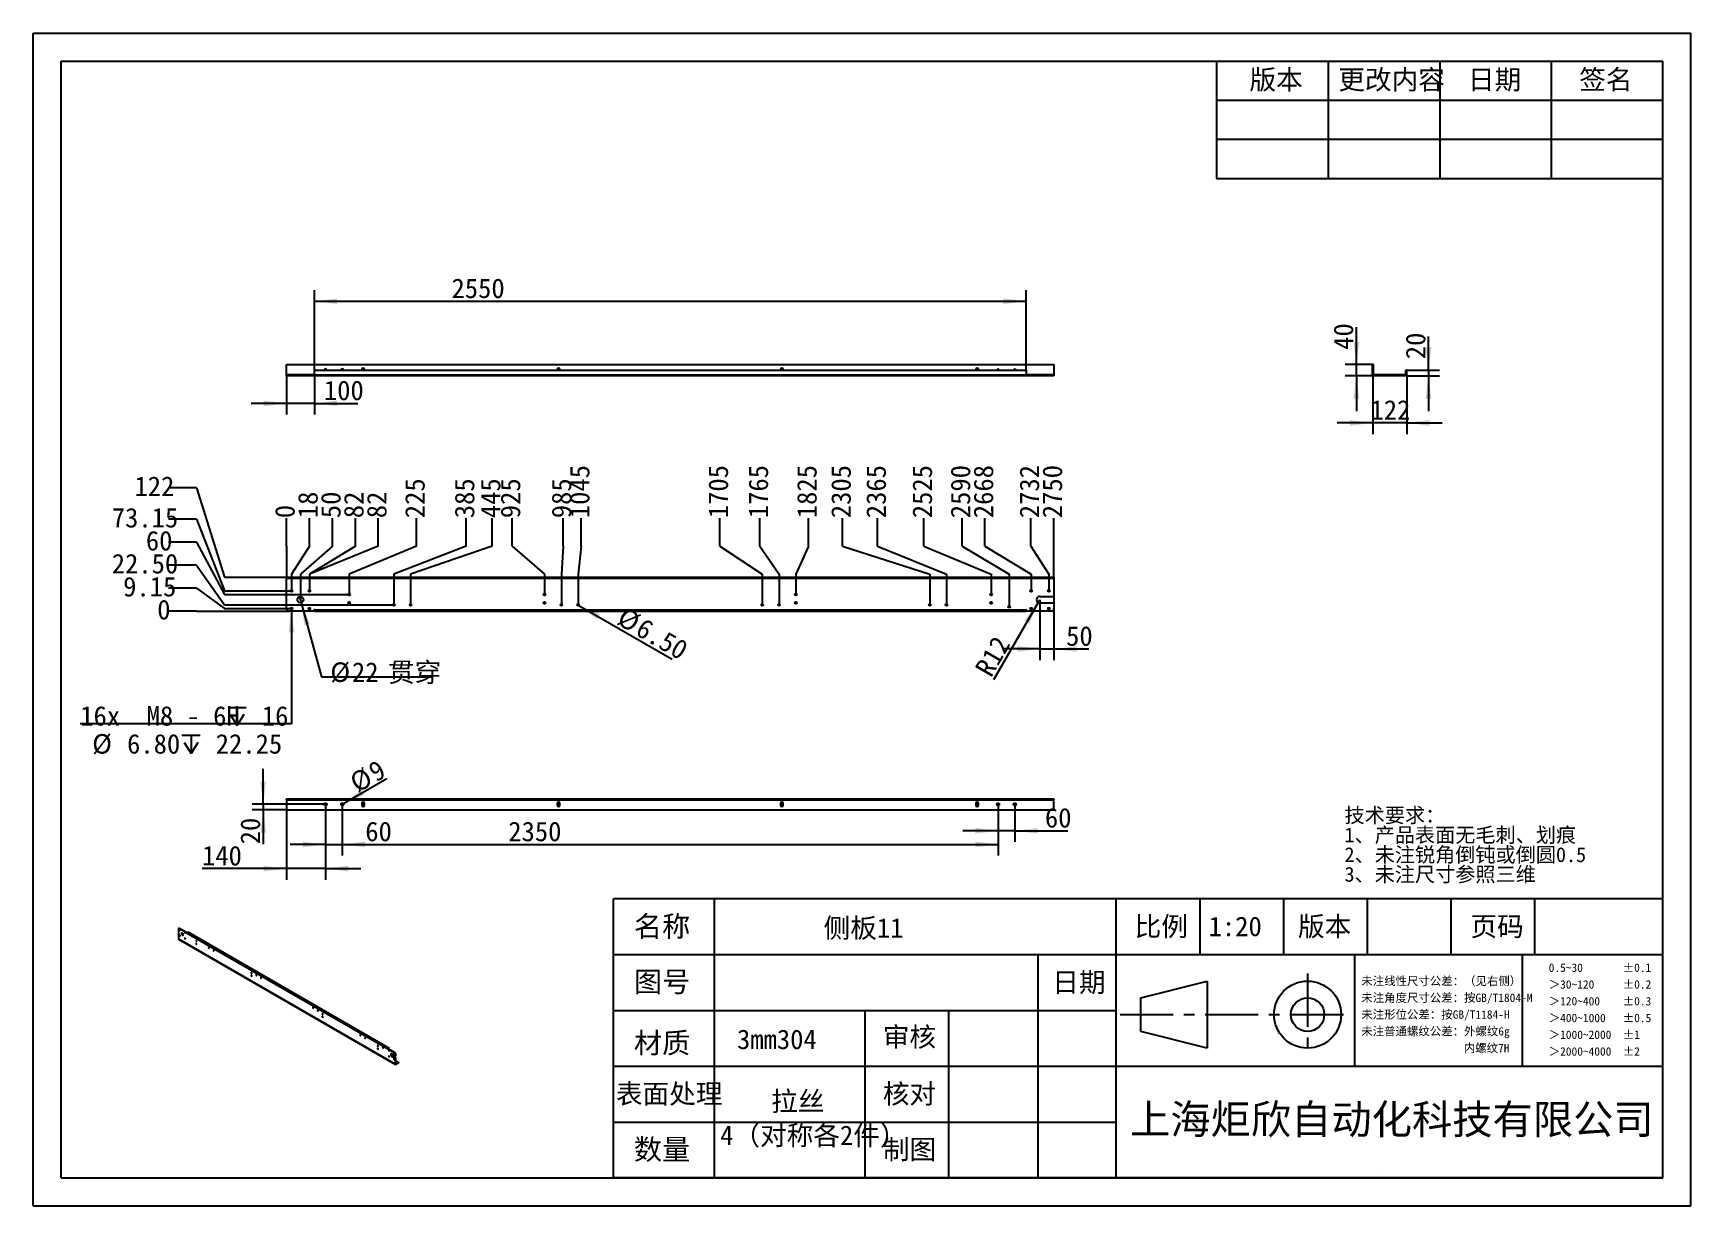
# Model space of a CAD drawing. Header units: millimetres. Extents: x 0 to 297, y 0 to 210.
import ezdxf

# ---------------------------------------------------------------- set-up
doc = ezdxf.new("R2010")
doc.units = ezdxf.units.MM
doc.linetypes.add('SLD-实线', pattern=[0])
doc.linetypes.add('SLD-点画线', pattern=[10.16, 6.35, -1.27, 1.27, -1.27])
doc.layers.add('中心线', color=1, linetype='SLD-点画线')
doc.layers.add('图框', color=7, linetype='SLD-实线')
doc.styles.add('SLDTEXTSTYLE0', font='SIMSUN.TTC', dxfattribs={"bigfont": 'bigfont'})
doc.styles.add('SLDTEXTSTYLE1', font='SIMSUN.TTC')
doc.styles.add('SLDTEXTSTYLE2', font='SIMSUN.TTC', dxfattribs={"bigfont": 'bigfont'})
doc.dimstyles.new('SLDDIMSTYLE0', dxfattribs={"dimtxt": 3.5, "dimasz": 4.08, "dimexe": 0, "dimexo": 0.0625, "dimgap": 0.875, "dimtad": 2, "dimlfac": 20, "dimrnd": 1e-09, "dimzin": 12, "dimdsep": 46, "dimtxsty": 'SLDTEXTSTYLE1', "dimsah": 1, "dimcen": 0.09, "dimadec": 0, "dimazin": 3, "dimtfac": 1, "dimtofl": 0, "dimtmove": 0, "dimatfit": 3, "dimfxl": 0, "dimfrac": 2, "dimtolj": 1, "dimtzin": 12, "dimarcsym": 0})
doc.dimstyles.new('SLDDIMSTYLE1', dxfattribs={"dimtxt": 3.5, "dimasz": 4.08, "dimexe": 0, "dimexo": 0.0625, "dimgap": 0.875, "dimtad": 2, "dimlfac": 20, "dimrnd": 1e-09, "dimzin": 12, "dimdsep": 46, "dimtxsty": 'SLDTEXTSTYLE1', "dimsah": 1, "dimcen": 0.09, "dimadec": 0, "dimazin": 3, "dimtfac": 1, "dimtmove": 0, "dimatfit": 0, "dimfxl": 0, "dimfrac": 2, "dimtolj": 1, "dimtzin": 12, "dimarcsym": 0})
doc.dimstyles.new('SLDDIMSTYLE2', dxfattribs={"dimtxt": 3.5, "dimasz": 4.08, "dimexe": 0, "dimexo": 0.0625, "dimgap": 0.875, "dimtad": 0, "dimtih": 1, "dimtoh": 1, "dimdec": 0, "dimlfac": 20, "dimrnd": 1e-09, "dimdsep": 46, "dimtxsty": 'SLDTEXTSTYLE1', "dimblk1": 'NONE', "dimblk2": 'NONE', "dimsah": 1, "dimcen": 0.09, "dimadec": 0, "dimazin": 2, "dimtfac": 1, "dimtdec": 0, "dimtofl": 0, "dimtmove": 0, "dimatfit": 3, "dimldrblk": 'NONE', "dimfxl": 0, "dimfrac": 2, "dimtolj": 1, "dimtzin": 12, "dimarcsym": 0})
doc.dimstyles.new('SLDDIMSTYLE3', dxfattribs={"dimtxt": 3.5, "dimasz": 4.08, "dimexe": 0, "dimexo": 0.0625, "dimgap": 0.875, "dimtad": 0, "dimtih": 1, "dimtoh": 1, "dimlfac": 20, "dimrnd": 1e-09, "dimzin": 12, "dimdsep": 46, "dimtxsty": 'SLDTEXTSTYLE1', "dimblk1": 'NONE', "dimblk2": 'NONE', "dimsah": 1, "dimcen": 0.09, "dimadec": 0, "dimazin": 3, "dimtfac": 1, "dimtofl": 0, "dimtmove": 0, "dimatfit": 3, "dimldrblk": 'NONE', "dimfxl": 0, "dimfrac": 2, "dimtolj": 1, "dimtzin": 12, "dimarcsym": 0})
doc.dimstyles.new('SLDDIMSTYLE4', dxfattribs={"dimtxt": 3.5, "dimasz": 4.08, "dimexe": 0, "dimexo": 0.0625, "dimgap": 0.875, "dimtad": 0, "dimtih": 1, "dimtoh": 1, "dimlfac": 20, "dimrnd": 1e-09, "dimzin": 4, "dimdsep": 46, "dimtxsty": 'SLDTEXTSTYLE1', "dimblk1": 'NONE', "dimblk2": 'NONE', "dimsah": 1, "dimcen": 0.09, "dimadec": 0, "dimazin": 1, "dimtfac": 1, "dimtofl": 0, "dimtmove": 0, "dimatfit": 3, "dimldrblk": 'NONE', "dimfxl": 0, "dimfrac": 2, "dimtolj": 1, "dimtzin": 12, "dimarcsym": 0})
doc.dimstyles.new('SLDDIMSTYLE5', dxfattribs={"dimtxt": 3.5, "dimasz": 4.08, "dimexe": 0, "dimexo": 0.0625, "dimgap": 0.875, "dimtad": 0, "dimtih": 1, "dimtoh": 1, "dimlfac": 20, "dimrnd": 1e-09, "dimzin": 12, "dimdsep": 46, "dimtxsty": 'SLDTEXTSTYLE1', "dimblk1": 'NONE', "dimsah": 1, "dimcen": 0, "dimadec": 0, "dimazin": 3, "dimtfac": 1, "dimtmove": 0, "dimatfit": 3, "dimldrblk": 'NONE', "dimfxl": 0, "dimfrac": 2, "dimtolj": 1, "dimtzin": 12, "dimarcsym": 0})
doc.dimstyles.new('SLDDIMSTYLE6', dxfattribs={"dimtxt": 3.5, "dimasz": 4.08, "dimexe": 0, "dimexo": 0.0625, "dimgap": 0.875, "dimtad": 0, "dimtih": 1, "dimtoh": 1, "dimdec": 6, "dimlfac": 20, "dimrnd": 1e-09, "dimzin": 12, "dimdsep": 46, "dimtxsty": 'SLDTEXTSTYLE1', "dimblk1": 'NONE', "dimsah": 1, "dimcen": 0, "dimadec": 0, "dimazin": 3, "dimtfac": 1, "dimtmove": 0, "dimatfit": 3, "dimldrblk": 'NONE', "dimfxl": 0, "dimfrac": 2, "dimtolj": 1, "dimtzin": 12, "dimarcsym": 0})
doc.dimstyles.new('SLDDIMSTYLE7', dxfattribs={"dimtxt": 3.5, "dimasz": 4.08, "dimexe": 0, "dimexo": 0.0625, "dimgap": 0.875, "dimtad": 2, "dimlfac": 20, "dimrnd": 1e-09, "dimzin": 4, "dimdsep": 46, "dimtxsty": 'SLDTEXTSTYLE1', "dimblk1": 'NONE', "dimsah": 1, "dimcen": 0, "dimadec": 0, "dimazin": 1, "dimtfac": 1, "dimtmove": 0, "dimatfit": 3, "dimldrblk": 'NONE', "dimfxl": 0, "dimfrac": 2, "dimtolj": 1, "dimtzin": 12, "dimarcsym": 0})
doc.dimstyles.new('SLDDIMSTYLE8', dxfattribs={"dimtxt": 3.5, "dimasz": 4.08, "dimexe": 0, "dimexo": 0.0625, "dimgap": 0.875, "dimtad": 2, "dimlfac": 20, "dimrnd": 1e-09, "dimzin": 12, "dimdsep": 46, "dimtxsty": 'SLDTEXTSTYLE1', "dimsah": 1, "dimcen": 0, "dimadec": 0, "dimazin": 3, "dimtfac": 1, "dimtofl": 0, "dimtmove": 0, "dimatfit": 3, "dimfxl": 0, "dimfrac": 2, "dimtolj": 1, "dimtzin": 12, "dimarcsym": 0})
doc.dimstyles.new('SLDDIMSTYLE9', dxfattribs={"dimtxt": 3.5, "dimasz": 4.08, "dimexe": 0, "dimexo": 0.0625, "dimgap": 0.875, "dimtad": 2, "dimlfac": 20, "dimrnd": 1e-09, "dimzin": 12, "dimdsep": 46, "dimtxsty": 'SLDTEXTSTYLE1', "dimblk1": 'NONE', "dimsah": 1, "dimcen": 0, "dimadec": 0, "dimazin": 3, "dimtfac": 1, "dimtmove": 0, "dimatfit": 3, "dimldrblk": 'NONE', "dimfxl": 0, "dimfrac": 2, "dimtolj": 1, "dimtzin": 12, "dimarcsym": 0})

msp = doc.modelspace()

# ---------------------------------------------------------------- texts
at = {"layer": '图框', "attachment_point": 1}
for s, insert, char_height, style in [('\\M+194C5\\M+1967B', (217.91814004, 203.43343009), 3.5, 'SLDTEXTSTYLE0'), ('\\M+18D58\\M+189FC\\M+193E0\\M+19765', (233.82936603, 203.43343009), 3.5, 'SLDTEXTSTYLE0'), ('\\M+193FA\\M+18AFA', (257.05609821, 203.43343009), 3.5, 'SLDTEXTSTYLE0'), ('签\\M+196BC', (276.99085261, 203.43343009), 3.5, 'SLDTEXTSTYLE0'), ('\\M+196BC\\M+18FCC', (107.62016728, 51.90909016), 3.7041666667, 'SLDTEXTSTYLE2'), ('侧\\M+194C211', (141.61124073, 51.5122324), 3.5, 'SLDTEXTSTYLE0'), ('\\M+194E4\\M+197E1', (197.33756379, 51.79071961), 3.5, 'SLDTEXTSTYLE0'), ('1:20', (210.59788454, 51.79071985), 3.5, 'SLDTEXTSTYLE1'), ('\\M+194C5\\M+1967B', (226.60360379, 51.79071961), 3.5, 'SLDTEXTSTYLE0'), ('页码', (257.51380334, 51.79071961), 3.5, 'SLDTEXTSTYLE0'), ('图\\M+18D86', (107.62016728, 41.98671283), 3.704166667, 'SLDTEXTSTYLE2'), ('\\M+193FA\\M+18AFA', (182.58055555, 41.78606498), 3.5, 'SLDTEXTSTYLE0'), ('\\M+18DDE质', (107.62016728, 31.0343603), 3.704166667, 'SLDTEXTSTYLE2'), ('3mm304', (126.09840144, 31.56715331), 3.5, 'SLDTEXTSTYLE1'), ('审\\M+18A6A', (152.22040459, 32.00138315), 3.5, 'SLDTEXTSTYLE0'), ('\\M+1955C\\M+196CA处\\M+1979D', (104.40897169, 21.81692721), 3.5, 'SLDTEXTSTYLE2'), ('\\M+19D66丝', (132.20881723, 20.48655382), 3.5, 'SLDTEXTSTYLE0'), ('\\M+18A6A对', (152.22040459, 21.81692721), 3.5, 'SLDTEXTSTYLE0'), ('\\M+18FE3\\M+18A43\\M+1E078\\M+18BD3\\M+18EA9动\\M+189BB\\M+189C8\\M+18B5A\\M+1974C\\M+18CC0\\M+18CF6\\M+18E69', (196.4994626, 18.14283618), 5.2916666667, 'SLDTEXTSTYLE2'), ('4\\M+18169对\\M+18FCC\\M+18A652\\M+18C8F\\M+1816A', (123.07317248, 14.37696653), 3.5, 'SLDTEXTSTYLE0'), ('\\M+19094\\M+197CA', (107.62016728, 11.97259904), 3.7041666667, 'SLDTEXTSTYLE2'), ('\\M+190A7图', (152.22040459, 11.85422849), 3.5, 'SLDTEXTSTYLE0')]:
    msp.add_mtext(s, dxfattribs=dict(at, insert=insert, char_height=char_height, style=style))

# ---------------------------------------------------------------- blocks, each defined once
blk = doc.blocks.new('块18_1')
at = {"layer": '中心线', "lineweight": 25}
for p, q in [((282.21, 31.85), (282.21, 22.45)), ((259.81, 26.95), (287.48, 26.95))]:
    blk.add_line(p, q, dxfattribs=at)
at = {"layer": '图框', "color": 179, "linetype": 'SLD-实线', "lineweight": 25}
for p, q in [((262.29, 28.95), (270.22, 30.95)), ((270.22, 30.95), (270.22, 22.96)), ((262.29, 24.95), (262.29, 28.95)), ((270.22, 22.96), (262.29, 24.95))]:
    blk.add_line(p, q, dxfattribs=at)
for radius in [4, 2]:
    blk.add_circle((282.21, 26.95), radius, dxfattribs=at)
blk = doc.blocks.new('SW_NOTE_0')
at = {"layer": '图框', "color": 0, "char_height": 2.6458, "attachment_point": 1, "style": 'SLDTEXTSTYLE0'}
for s, insert in [('\\M+18B5A术\\M+19776\\M+18B81\\M+18146', (0, 3.08)), ('1\\M+18141产\\M+19569\\M+1955C\\M+196CA\\M+19DD9\\M+196D1\\M+18E68\\M+18141划\\M+18DAD', (0, -0.45)), ('2\\M+18141\\M+196A2\\M+1928D锐\\M+18A70\\M+1937C钝\\M+188BD\\M+1937C圆0.5', (0, -3.98)), ('3\\M+18141\\M+196A2\\M+1928D\\M+18EDA\\M+190A1\\M+18E51\\M+18FC6\\M+18E4F维', (0, -7.5))]:
    blk.add_mtext(s, dxfattribs=dict(at, insert=insert))
blk = doc.blocks.new('SW_NOTE_1')
at = {"layer": '图框', "color": 0, "char_height": 1.5, "attachment_point": 1, "style": 'SLDTEXTSTYLE0'}
for s, insert in [('\\M+196A2\\M+1928D线\\M+190AB\\M+18EDA\\M+190A1\\M+18CF6\\M+18DB7\\M+18146\\M+18169见\\M+18945侧\\M+1816A', (0, 1.75)), ('\\M+196A2\\M+1928D\\M+18A70\\M+19378\\M+18EDA\\M+190A1\\M+18CF6\\M+18DB7\\M+18146\\M+188C2GB/T1804-M', (0, -1.25)), ('\\M+196A2\\M+1928D\\M+18C60\\M+188CA\\M+18CF6\\M+18DB7\\M+18146\\M+188C2GB/T1184-H', (0, -4.25)), ('\\M+196A2\\M+1928D\\M+19581\\M+192CA\\M+19786纹\\M+18CF6\\M+18DB7\\M+18146\\M+18A4F\\M+19786纹6g', (0, -7.25)), ('                  \\M+193E0\\M+19786纹7H', (0, -10.25))]:
    blk.add_mtext(s, dxfattribs=dict(at, insert=insert))
blk = doc.blocks.new('SW_NOTE_2')
at = {"layer": '图框', "color": 0, "char_height": 1.5, "attachment_point": 1}
for s, insert, style in [('0.5~30       ±0.1', (0, 1.75), 'SLDTEXTSTYLE1'), ('\\M+1818430~120     \\M+1817D0.2', (0, -1.25), 'SLDTEXTSTYLE0'), ('\\M+18184120~400    \\M+1817D0.3', (0, -4.25), 'SLDTEXTSTYLE0'), ('\\M+18184400~1000   \\M+1817D0.5', (0, -7.25), 'SLDTEXTSTYLE0'), ('\\M+181841000~2000  \\M+1817D1', (0, -10.25), 'SLDTEXTSTYLE0'), ('\\M+181842000~4000  \\M+1817D2', (0, -13.25), 'SLDTEXTSTYLE0')]:
    blk.add_mtext(s, dxfattribs=dict(at, insert=insert, style=style))
blk = doc.blocks.new('_D')
at = {"layer": '图框'}
for p, q in [((50.38, 149.64), (50.38, 163.98)), ((177.88, 149.64), (177.88, 163.98)), ((50.38, 161.98), (177.88, 161.98))]:
    blk.add_line(p, q, dxfattribs=at)
for points in [[(50.38, 161.98), (54.46, 161.48), (54.46, 162.49)], [(177.88, 161.98), (173.8, 162.49), (173.8, 161.48)]]:
    blk.add_solid(points, dxfattribs=at)
at = {"layer": '图框', "insert": (74.95, 166.06), "char_height": 3.5, "attachment_point": 1, "style": 'SLDTEXTSTYLE1'}
blk.add_mtext('2550', dxfattribs=at)
blk = doc.blocks.new('_D_1')
at = {"layer": '图框'}
for p, q in [((45.38, 148.79), (45.38, 141.71)), ((50.38, 148.64), (50.38, 141.71)), ((45.38, 143.71), (39.03, 143.71)), ((50.38, 143.71), (45.38, 143.71)), ((50.38, 143.71), (58.19, 143.71))]:
    blk.add_line(p, q, dxfattribs=at)
for points in [[(45.38, 143.71), (41.3, 144.21), (41.3, 143.2)], [(50.38, 143.71), (54.46, 143.2), (54.46, 144.21)]]:
    blk.add_solid(points, dxfattribs=at)
at = {"layer": '图框', "insert": (52.08, 147.78), "char_height": 3.5, "attachment_point": 1, "style": 'SLDTEXTSTYLE1'}
blk.add_mtext('100', dxfattribs=at)
blk = doc.blocks.new('_D_2')
at = {"layer": '图框'}
for p, q in [((45.38, 118.14), (45.38, 123.14)), ((45.38, 118.14), (45.38, 113.14)), ((45.38, 113.14), (45.38, 112.43))]:
    blk.add_line(p, q, dxfattribs=at)
at = {"layer": '图框', "insert": (43.34, 123.14), "char_height": 3.5, "attachment_point": 1, "rotation": 90, "style": 'SLDTEXTSTYLE1'}
blk.add_mtext('0', dxfattribs=at)
blk = doc.blocks.new('_None')
blk = doc.blocks.new('_D_3')
at = {"layer": '图框'}
for p, q in [((49.49, 118.14), (49.49, 123.14)), ((49.49, 118.14), (46.28, 113.14)), ((46.28, 113.14), (46.28, 110.14))]:
    blk.add_line(p, q, dxfattribs=at)
at = {"layer": '图框', "insert": (47.46, 123.14), "char_height": 3.5, "attachment_point": 1, "rotation": 90, "style": 'SLDTEXTSTYLE1'}
blk.add_mtext('18', dxfattribs=at)
blk = doc.blocks.new('_D_4')
at = {"layer": '图框'}
for p, q in [((53.61, 118.14), (53.61, 123.14)), ((53.61, 118.14), (47.88, 113.14)), ((47.88, 113.14), (47.88, 108.54))]:
    blk.add_line(p, q, dxfattribs=at)
at = {"layer": '图框', "insert": (51.57, 123.14), "char_height": 3.5, "attachment_point": 1, "rotation": 90, "style": 'SLDTEXTSTYLE1'}
blk.add_mtext('50', dxfattribs=at)
blk = doc.blocks.new('_D_5')
at = {"layer": '图框'}
for p, q in [((57.72, 118.14), (57.72, 123.14)), ((57.72, 118.14), (49.48, 113.14)), ((49.48, 113.14), (49.48, 110.14))]:
    blk.add_line(p, q, dxfattribs=at)
at = {"layer": '图框', "insert": (55.68, 123.14), "char_height": 3.5, "attachment_point": 1, "rotation": 90, "style": 'SLDTEXTSTYLE1'}
blk.add_mtext('82', dxfattribs=at)
blk = doc.blocks.new('_D_6')
at = {"layer": '图框'}
for p, q in [((61.83, 118.14), (61.83, 123.14)), ((61.83, 118.14), (49.48, 113.14)), ((49.48, 113.14), (49.48, 110.14))]:
    blk.add_line(p, q, dxfattribs=at)
at = {"layer": '图框', "insert": (59.8, 123.14), "char_height": 3.5, "attachment_point": 1, "rotation": 90, "style": 'SLDTEXTSTYLE1'}
blk.add_mtext('82', dxfattribs=at)
blk = doc.blocks.new('_D_7')
at = {"layer": '图框'}
for p, q in [((68.68, 118.14), (68.68, 123.14)), ((68.68, 118.14), (56.63, 113.14)), ((56.63, 113.14), (56.63, 109.48))]:
    blk.add_line(p, q, dxfattribs=at)
at = {"layer": '图框', "insert": (66.64, 123.14), "char_height": 3.5, "attachment_point": 1, "rotation": 90, "style": 'SLDTEXTSTYLE1'}
blk.add_mtext('225', dxfattribs=at)
blk = doc.blocks.new('_D_8')
at = {"layer": '图框'}
for p, q in [((77.57, 118.14), (77.57, 123.14)), ((77.57, 118.14), (64.63, 113.14)), ((64.63, 113.14), (64.63, 107.61))]:
    blk.add_line(p, q, dxfattribs=at)
at = {"layer": '图框', "insert": (75.53, 123.14), "char_height": 3.5, "attachment_point": 1, "rotation": 90, "style": 'SLDTEXTSTYLE1'}
blk.add_mtext('385', dxfattribs=at)
blk = doc.blocks.new('_D_9')
at = {"layer": '图框'}
for p, q in [((82.24, 118.14), (82.24, 123.14)), ((82.24, 118.14), (67.63, 113.14)), ((67.63, 113.14), (67.63, 107.61))]:
    blk.add_line(p, q, dxfattribs=at)
at = {"layer": '图框', "insert": (80.2, 123.14), "char_height": 3.5, "attachment_point": 1, "rotation": 90, "style": 'SLDTEXTSTYLE1'}
blk.add_mtext('445', dxfattribs=at)
blk = doc.blocks.new('_D_10')
at = {"layer": '图框'}
for p, q in [((85.8, 118.14), (85.8, 123.14)), ((85.8, 118.14), (91.63, 113.14)), ((91.63, 113.14), (91.63, 109.48))]:
    blk.add_line(p, q, dxfattribs=at)
at = {"layer": '图框', "insert": (83.76, 123.14), "char_height": 3.5, "attachment_point": 1, "rotation": 90, "style": 'SLDTEXTSTYLE1'}
blk.add_mtext('925', dxfattribs=at)
blk = doc.blocks.new('_D_11')
at = {"layer": '图框'}
for p, q in [((94.93, 118.14), (94.93, 123.14)), ((94.93, 118.14), (94.63, 113.14)), ((94.63, 113.14), (94.63, 107.61))]:
    blk.add_line(p, q, dxfattribs=at)
at = {"layer": '图框', "insert": (92.9, 123.14), "char_height": 3.5, "attachment_point": 1, "rotation": 90, "style": 'SLDTEXTSTYLE1'}
blk.add_mtext('985', dxfattribs=at)
blk = doc.blocks.new('_D_12')
at = {"layer": '图框'}
for p, q in [((98.18, 118.14), (98.18, 123.14)), ((98.18, 118.14), (97.63, 113.14)), ((97.63, 113.14), (97.63, 107.61))]:
    blk.add_line(p, q, dxfattribs=at)
at = {"layer": '图框', "insert": (96.15, 123.14), "char_height": 3.5, "attachment_point": 1, "rotation": 90, "style": 'SLDTEXTSTYLE1'}
blk.add_mtext('1045', dxfattribs=at)
blk = doc.blocks.new('_D_13')
at = {"layer": '图框'}
for p, q in [((123.03, 118.14), (123.03, 123.14)), ((123.03, 118.14), (130.63, 113.14)), ((130.63, 113.14), (130.63, 107.61))]:
    blk.add_line(p, q, dxfattribs=at)
at = {"layer": '图框', "insert": (120.99, 123.14), "char_height": 3.5, "attachment_point": 1, "rotation": 90, "style": 'SLDTEXTSTYLE1'}
blk.add_mtext('1705', dxfattribs=at)
blk = doc.blocks.new('_D_14')
at = {"layer": '图框'}
for p, q in [((130.2, 118.14), (130.2, 123.14)), ((130.2, 118.14), (133.63, 113.14)), ((133.63, 113.14), (133.63, 107.61))]:
    blk.add_line(p, q, dxfattribs=at)
at = {"layer": '图框', "insert": (128.17, 123.14), "char_height": 3.5, "attachment_point": 1, "rotation": 90, "style": 'SLDTEXTSTYLE1'}
blk.add_mtext('1765', dxfattribs=at)
blk = doc.blocks.new('_D_15')
at = {"layer": '图框'}
for p, q in [((138.9, 118.14), (138.9, 123.14)), ((138.9, 118.14), (136.63, 113.14)), ((136.63, 113.14), (136.63, 109.48))]:
    blk.add_line(p, q, dxfattribs=at)
at = {"layer": '图框', "insert": (136.86, 123.14), "char_height": 3.5, "attachment_point": 1, "rotation": 90, "style": 'SLDTEXTSTYLE1'}
blk.add_mtext('1825', dxfattribs=at)
blk = doc.blocks.new('_D_16')
at = {"layer": '图框'}
for p, q in [((145.02, 118.14), (145.02, 123.14)), ((145.02, 118.14), (160.63, 113.14)), ((160.63, 113.14), (160.63, 107.61))]:
    blk.add_line(p, q, dxfattribs=at)
at = {"layer": '图框', "insert": (142.98, 123.14), "char_height": 3.5, "attachment_point": 1, "rotation": 90, "style": 'SLDTEXTSTYLE1'}
blk.add_mtext('2305', dxfattribs=at)
blk = doc.blocks.new('_D_17')
at = {"layer": '图框'}
for p, q in [((151.3, 118.14), (151.3, 123.14)), ((151.3, 118.14), (163.63, 113.14)), ((163.63, 113.14), (163.63, 107.61))]:
    blk.add_line(p, q, dxfattribs=at)
at = {"layer": '图框', "insert": (149.27, 123.14), "char_height": 3.5, "attachment_point": 1, "rotation": 90, "style": 'SLDTEXTSTYLE1'}
blk.add_mtext('2365', dxfattribs=at)
blk = doc.blocks.new('_D_18')
at = {"layer": '图框'}
for p, q in [((159.58, 118.14), (159.58, 123.14)), ((159.58, 118.14), (171.63, 113.14)), ((171.63, 113.14), (171.63, 109.48))]:
    blk.add_line(p, q, dxfattribs=at)
at = {"layer": '图框', "insert": (157.54, 123.14), "char_height": 3.5, "attachment_point": 1, "rotation": 90, "style": 'SLDTEXTSTYLE1'}
blk.add_mtext('2525', dxfattribs=at)
blk = doc.blocks.new('_D_19')
at = {"layer": '图框'}
for p, q in [((166.42, 118.14), (166.42, 123.14)), ((166.42, 118.14), (174.88, 113.14)), ((174.88, 113.14), (174.88, 107.29))]:
    blk.add_line(p, q, dxfattribs=at)
at = {"layer": '图框', "insert": (164.38, 123.14), "char_height": 3.5, "attachment_point": 1, "rotation": 90, "style": 'SLDTEXTSTYLE1'}
blk.add_mtext('2590', dxfattribs=at)
blk = doc.blocks.new('_D_20')
at = {"layer": '图框'}
for p, q in [((170.53, 118.14), (170.53, 123.14)), ((170.53, 118.14), (178.78, 113.14)), ((178.78, 113.14), (178.78, 110.14))]:
    blk.add_line(p, q, dxfattribs=at)
at = {"layer": '图框', "insert": (168.5, 123.14), "char_height": 3.5, "attachment_point": 1, "rotation": 90, "style": 'SLDTEXTSTYLE1'}
blk.add_mtext('2668', dxfattribs=at)
blk = doc.blocks.new('_D_21')
at = {"layer": '图框'}
for p, q in [((178.76, 118.14), (178.76, 123.14)), ((178.76, 118.14), (181.98, 113.14)), ((181.98, 113.14), (181.98, 110.14))]:
    blk.add_line(p, q, dxfattribs=at)
at = {"layer": '图框', "insert": (176.73, 123.14), "char_height": 3.5, "attachment_point": 1, "rotation": 90, "style": 'SLDTEXTSTYLE1'}
blk.add_mtext('2732', dxfattribs=at)
blk = doc.blocks.new('_D_22')
at = {"layer": '图框'}
blk.add_line((182.88, 112.43), (182.88, 123.14), dxfattribs=at)
at = {"layer": '图框', "insert": (180.84, 123.14), "char_height": 3.5, "attachment_point": 1, "rotation": 90, "style": 'SLDTEXTSTYLE1'}
blk.add_mtext('2750', dxfattribs=at)
blk = doc.blocks.new('_D_23')
at = {"layer": '图框'}
for p, q in [((29.26, 106.48), (24.26, 106.48)), ((29.26, 106.48), (34.26, 106.48)), ((34.26, 106.48), (45.88, 106.48))]:
    blk.add_line(p, q, dxfattribs=at)
at = {"layer": '图框', "insert": (22.23, 108.52), "char_height": 3.5, "attachment_point": 1, "style": 'SLDTEXTSTYLE1'}
blk.add_mtext('0', dxfattribs=at)
blk = doc.blocks.new('_D_24')
at = {"layer": '图框'}
for p, q in [((29.26, 110.6), (24.26, 110.6)), ((29.26, 110.6), (34.26, 106.94)), ((34.26, 106.94), (46.28, 106.94))]:
    blk.add_line(p, q, dxfattribs=at)
at = {"layer": '图框', "insert": (16.12, 112.63), "char_height": 3.5, "attachment_point": 1, "style": 'SLDTEXTSTYLE1'}
blk.add_mtext('9.15', dxfattribs=at)
blk = doc.blocks.new('_D_25')
at = {"layer": '图框'}
for p, q in [((29.26, 114.71), (24.26, 114.71)), ((29.26, 114.71), (34.26, 107.61)), ((34.26, 107.61), (64.63, 107.61))]:
    blk.add_line(p, q, dxfattribs=at)
at = {"layer": '图框', "insert": (14.08, 116.75), "char_height": 3.5, "attachment_point": 1, "style": 'SLDTEXTSTYLE1'}
blk.add_mtext('22.50', dxfattribs=at)
blk = doc.blocks.new('_D_26')
at = {"layer": '图框'}
for p, q in [((29.26, 118.83), (24.26, 118.83)), ((29.26, 118.83), (34.26, 109.48)), ((34.26, 109.48), (56.63, 109.48))]:
    blk.add_line(p, q, dxfattribs=at)
at = {"layer": '图框', "insert": (20.19, 120.86), "char_height": 3.5, "attachment_point": 1, "style": 'SLDTEXTSTYLE1'}
blk.add_mtext('60', dxfattribs=at)
blk = doc.blocks.new('_D_27')
at = {"layer": '图框'}
for p, q in [((29.26, 122.94), (24.26, 122.94)), ((29.26, 122.94), (34.26, 110.14)), ((34.26, 110.14), (46.28, 110.14))]:
    blk.add_line(p, q, dxfattribs=at)
at = {"layer": '图框', "insert": (14.08, 124.98), "char_height": 3.5, "attachment_point": 1, "style": 'SLDTEXTSTYLE1'}
blk.add_mtext('73.15', dxfattribs=at)
blk = doc.blocks.new('_D_28')
at = {"layer": '图框'}
for p, q in [((29.26, 128.58), (24.26, 128.58)), ((29.26, 128.58), (34.26, 112.58)), ((34.26, 112.58), (45.38, 112.58))]:
    blk.add_line(p, q, dxfattribs=at)
at = {"layer": '图框', "insert": (18.15, 130.62), "char_height": 3.5, "attachment_point": 1, "style": 'SLDTEXTSTYLE1'}
blk.add_mtext('122', dxfattribs=at)
blk = doc.blocks.new('_D_29')
at = {"layer": '图框'}
for p, q in [((47.73, 109.07), (48.02, 108.01)), ((48.02, 108.01), (51.65, 94.75)), ((51.65, 94.75), (71.36, 94.75))]:
    blk.add_line(p, q, dxfattribs=at)
blk.add_solid([(48.02, 108.01), (48.61, 103.94), (49.59, 104.21)], dxfattribs=at)
at = {"layer": '图框', "char_height": 3.5, "attachment_point": 1}
for s, insert, style in [('%%c', (53.24, 97.32), 'SLDTEXTSTYLE1'), ('22', (57.11, 97.32), 'SLDTEXTSTYLE1'), (' 贯\\M+190FA', (61.18, 97.32), 'SLDTEXTSTYLE0')]:
    blk.add_mtext(s, dxfattribs=dict(at, insert=insert, style=style))
blk = doc.blocks.new('SW_SYMBOL_HOLE_DEPTH')
at = {"layer": '图框', "color": 0}
for p, q in [((0, 875), (800, 875)), ((400, 875), (400, 75)), ((100, 555), (400, 75)), ((700, 555), (400, 75))]:
    blk.add_line(p, q, dxfattribs=at)
blk = doc.blocks.new('_D_30')
at = {"layer": '图框'}
for p, q in [((46.28, 107.11), (46.28, 106.77)), ((46.28, 106.77), (46.28, 86.34)), ((46.28, 86.34), (8.43, 86.34))]:
    blk.add_line(p, q, dxfattribs=at)
blk.add_solid([(46.28, 106.77), (45.77, 102.69), (46.79, 102.69)], dxfattribs=at)
at = {"layer": '图框', "xscale": 0.004072727272727273, "yscale": 0.004072727272727273, "zscale": 0.004072727272727273}
for p in [(34.91, 85.7), (26.66, 80.7)]:
    blk.add_blockref('SW_SYMBOL_HOLE_DEPTH', p, dxfattribs=at)
at = {"layer": '图框', "char_height": 3.5, "attachment_point": 1, "style": 'SLDTEXTSTYLE1'}
for s, insert in [('16x  M8 - 6H ', (8.43, 89.48)), (' 16', (38.58, 89.48)), ('%%c', (10.57, 84.48)), (' 6.80 ', (14.44, 84.48)), (' 22.25', (30.33, 84.48))]:
    blk.add_mtext(s, dxfattribs=dict(at, insert=insert))
blk = doc.blocks.new('_D_31')
at = {"layer": '图框'}
for q in [(97.49, 107.69), (114.48, 97.88)]:
    blk.add_line((97.77, 107.53), q, dxfattribs=at)
blk.add_solid([(97.77, 107.53), (101.05, 105.05), (101.56, 105.93)], dxfattribs=at)
at = {"layer": '图框', "char_height": 3.5, "attachment_point": 1, "rotation": 330, "style": 'SLDTEXTSTYLE1'}
for s, insert in [('%%c', (106.08, 107.37)), ('6.50', (109.43, 105.43))]:
    blk.add_mtext(s, dxfattribs=dict(at, insert=insert))
blk = doc.blocks.new('_D_32')
at = {"layer": '图框'}
for q in [(172.08, 94.18), (180.38, 108.54)]:
    blk.add_line((180.08, 108.02), q, dxfattribs=at)
blk.add_solid([(180.08, 108.02), (177.6, 104.74), (178.48, 104.23)], dxfattribs=at)
at = {"layer": '图框', "insert": (168.58, 96.2), "char_height": 3.5, "attachment_point": 1, "rotation": 60, "style": 'SLDTEXTSTYLE1'}
blk.add_mtext('R12', dxfattribs=at)
blk = doc.blocks.new('_D_33')
at = {"layer": '图框'}
for p, q in [((180.38, 108.54), (180.38, 97.73)), ((182.88, 109.14), (182.88, 97.73)), ((180.38, 99.73), (174.03, 99.73)), ((180.38, 99.73), (182.88, 99.73)), ((182.88, 99.73), (189.14, 99.73))]:
    blk.add_line(p, q, dxfattribs=at)
for points in [[(180.38, 99.73), (176.3, 100.24), (176.3, 99.22)], [(182.88, 99.73), (186.96, 99.22), (186.96, 100.24)]]:
    blk.add_solid(points, dxfattribs=at)
at = {"layer": '图框', "insert": (185.06, 103.8), "char_height": 3.5, "attachment_point": 1, "style": 'SLDTEXTSTYLE1'}
blk.add_mtext('50', dxfattribs=at)
blk = doc.blocks.new('_D_34')
at = {"layer": '图框'}
for p, q in [((237.07, 150.64), (237.07, 157.36)), ((240.14, 150.64), (235.07, 150.64)), ((240.17, 148.64), (235.07, 148.64)), ((237.07, 148.64), (237.07, 150.64)), ((237.07, 148.64), (237.07, 142.29))]:
    blk.add_line(p, q, dxfattribs=at)
for points in [[(237.07, 150.64), (237.58, 154.72), (236.56, 154.72)], [(237.07, 148.64), (236.56, 144.56), (237.58, 144.56)]]:
    blk.add_solid(points, dxfattribs=at)
at = {"layer": '图框', "insert": (233, 153.29), "char_height": 3.5, "attachment_point": 1, "rotation": 90, "style": 'SLDTEXTSTYLE1'}
blk.add_mtext('40', dxfattribs=at)
blk = doc.blocks.new('_D_35')
at = {"layer": '图框'}
for p, q in [((239.99, 148.82), (239.99, 138.21)), ((246.09, 148.82), (246.09, 138.21)), ((239.99, 140.21), (233.64, 140.21)), ((246.09, 140.21), (239.99, 140.21)), ((246.09, 140.21), (252.44, 140.21))]:
    blk.add_line(p, q, dxfattribs=at)
for points in [[(239.99, 140.21), (235.91, 140.72), (235.91, 139.7)], [(246.09, 140.21), (250.17, 139.7), (250.17, 140.72)]]:
    blk.add_solid(points, dxfattribs=at)
at = {"layer": '图框', "insert": (239.6, 144.28), "char_height": 3.5, "attachment_point": 1, "style": 'SLDTEXTSTYLE1'}
blk.add_mtext('122', dxfattribs=at)
blk = doc.blocks.new('_D_36')
at = {"layer": '图框'}
for p, q in [((249.99, 149.64), (249.99, 155.68)), ((246.09, 149.64), (251.99, 149.64)), ((246.09, 148.64), (251.99, 148.64)), ((249.99, 149.64), (249.99, 148.64)), ((249.99, 148.64), (249.99, 142.29))]:
    blk.add_line(p, q, dxfattribs=at)
for points in [[(249.99, 149.64), (250.5, 153.72), (249.49, 153.72)], [(249.99, 148.64), (249.49, 144.56), (250.5, 144.56)]]:
    blk.add_solid(points, dxfattribs=at)
at = {"layer": '图框', "insert": (245.92, 151.61), "char_height": 3.5, "attachment_point": 1, "rotation": 90, "style": 'SLDTEXTSTYLE1'}
blk.add_mtext('20', dxfattribs=at)
blk = doc.blocks.new('_D_37')
at = {"layer": '图框'}
for q in [(63.38, 76.52), (55.18, 71.79)]:
    blk.add_line((55.57, 72.02), q, dxfattribs=at)
blk.add_solid([(55.57, 72.02), (59.36, 73.62), (58.85, 74.5)], dxfattribs=at)
at = {"layer": '图框', "char_height": 3.5, "attachment_point": 1, "rotation": 30, "style": 'SLDTEXTSTYLE1'}
for s, insert in [('%%c', (56.33, 76.92)), ('9', (59.68, 78.85))]:
    blk.add_mtext(s, dxfattribs=dict(at, insert=insert))
blk = doc.blocks.new('_D_38')
at = {"layer": '图框'}
for p, q in [((52.38, 71.55), (52.38, 58.39)), ((45.38, 70.9), (45.38, 58.39)), ((45.38, 60.39), (30.25, 60.39)), ((52.38, 60.39), (45.38, 60.39)), ((52.38, 60.39), (58.73, 60.39))]:
    blk.add_line(p, q, dxfattribs=at)
for points in [[(45.38, 60.39), (41.3, 60.9), (41.3, 59.88)], [(52.38, 60.39), (56.46, 59.88), (56.46, 60.9)]]:
    blk.add_solid(points, dxfattribs=at)
at = {"layer": '图框', "insert": (30.25, 64.46), "char_height": 3.5, "attachment_point": 1, "style": 'SLDTEXTSTYLE1'}
blk.add_mtext('140', dxfattribs=at)
blk = doc.blocks.new('_D_39')
at = {"layer": '图框'}
for p, q in [((52.38, 71.55), (52.38, 62.72)), ((55.38, 71.55), (55.38, 62.72)), ((52.38, 64.72), (46.03, 64.72)), ((52.38, 64.72), (55.38, 64.72)), ((55.38, 64.72), (63.58, 64.72))]:
    blk.add_line(p, q, dxfattribs=at)
for points in [[(52.38, 64.72), (48.3, 65.23), (48.3, 64.21)], [(55.38, 64.72), (59.46, 64.21), (59.46, 65.23)]]:
    blk.add_solid(points, dxfattribs=at)
at = {"layer": '图框', "insert": (59.5, 68.79), "char_height": 3.5, "attachment_point": 1, "style": 'SLDTEXTSTYLE1'}
blk.add_mtext('60', dxfattribs=at)
blk = doc.blocks.new('_D_40')
at = {"layer": '图框'}
for p, q in [((55.38, 71.55), (55.38, 62.72)), ((172.88, 71.55), (172.88, 62.72)), ((55.38, 64.72), (172.88, 64.72))]:
    blk.add_line(p, q, dxfattribs=at)
for points in [[(55.38, 64.72), (59.46, 64.21), (59.46, 65.23)], [(172.88, 64.72), (168.8, 65.23), (168.8, 64.21)]]:
    blk.add_solid(points, dxfattribs=at)
at = {"layer": '图框', "insert": (85.12, 68.79), "char_height": 3.5, "attachment_point": 1, "style": 'SLDTEXTSTYLE1'}
blk.add_mtext('2350', dxfattribs=at)
blk = doc.blocks.new('_D_41')
at = {"layer": '图框'}
for p, q in [((172.88, 71.55), (172.88, 65.16)), ((175.88, 71.55), (175.88, 65.16)), ((172.88, 67.16), (166.53, 67.16)), ((175.88, 67.16), (172.88, 67.16)), ((175.88, 67.16), (185.35, 67.16))]:
    blk.add_line(p, q, dxfattribs=at)
for points in [[(172.88, 67.16), (168.8, 67.67), (168.8, 66.66)], [(175.88, 67.16), (179.96, 66.66), (179.96, 67.67)]]:
    blk.add_solid(points, dxfattribs=at)
at = {"layer": '图框', "insert": (181.27, 71.24), "char_height": 3.5, "attachment_point": 1, "style": 'SLDTEXTSTYLE1'}
blk.add_mtext('60', dxfattribs=at)
blk = doc.blocks.new('_D_42')
at = {"layer": '图框'}
for p, q in [((41.21, 71.9), (41.21, 78.25)), ((52.03, 71.9), (39.21, 71.9)), ((41.21, 71.9), (41.21, 70.9)), ((45.38, 70.9), (39.21, 70.9)), ((41.21, 70.9), (41.21, 64.74))]:
    blk.add_line(p, q, dxfattribs=at)
for points in [[(41.21, 71.9), (41.72, 75.98), (40.7, 75.98)], [(41.21, 70.9), (40.7, 66.82), (41.72, 66.82)]]:
    blk.add_solid(points, dxfattribs=at)
at = {"layer": '图框', "insert": (37.14, 64.74), "char_height": 3.5, "attachment_point": 1, "rotation": 90, "style": 'SLDTEXTSTYLE1'}
blk.add_mtext('20', dxfattribs=at)
blk = doc.blocks.new('SW_CENTERMARKSYMBOL_0')
at = {"layer": '图框', "color": 0}
for p, q in [((-0.25, 0), (-0.35, 0)), ((0, 0), (-0.125, 0)), ((0, 0.25), (0, 0.35)), ((0, 0), (0, 0.125)), ((0, 0), (0, -0.125)), ((0, 0), (0.125, 0)), ((0.25, 0), (0.35, 0)), ((0, -0.25), (0, -0.35))]:
    blk.add_line(p, q, dxfattribs=at)
blk = doc.blocks.new('SW_CENTERMARKSYMBOL_1')
at = {"layer": '图框', "color": 0}
for p, q in [((-0.25, 0), (-0.35, 0)), ((0, 0), (-0.125, 0)), ((0, 0.25), (0, 0.35)), ((0, 0), (0, 0.125)), ((0, 0), (0, -0.125)), ((0, 0), (0.125, 0)), ((0.25, 0), (0.35, 0)), ((0, -0.25), (0, -0.35))]:
    blk.add_line(p, q, dxfattribs=at)
blk = doc.blocks.new('SW_CENTERMARKSYMBOL_2')
at = {"layer": '图框', "color": 0}
for p, q in [((-0.25, 0), (-0.35, 0)), ((0, 0), (-0.125, 0)), ((0, 0.25), (0, 0.35)), ((0, 0), (0, 0.125)), ((0, 0), (0, -0.125)), ((0, 0), (0.125, 0)), ((0.25, 0), (0.35, 0)), ((0, -0.25), (0, -0.35))]:
    blk.add_line(p, q, dxfattribs=at)
blk = doc.blocks.new('SW_CENTERMARKSYMBOL_3')
at = {"layer": '图框', "color": 0}
for p, q in [((-0.25, 0), (-0.35, 0)), ((0, 0), (-0.125, 0)), ((0, 0.25), (0, 0.35)), ((0, 0), (0, 0.125)), ((0, 0), (0, -0.125)), ((0, 0), (0.125, 0)), ((0.25, 0), (0.35, 0)), ((0, -0.25), (0, -0.35))]:
    blk.add_line(p, q, dxfattribs=at)

# ---------------------------------------------------------------- dimensions: what is measured, and where the dimension line sits
at = {"layer": '图框'}
for base, p1, p2, dimstyle, picture, middle in [((177.87710829, 161.98460568), (50.37710829, 149.63524684), (177.87710829, 149.63524684), 'SLDDIMSTYLE0', '_D', (79.02162177, 161.98460568)), ((239.98585498, 140.20716071), (246.08585498, 148.82207684), (239.98585498, 148.82207684), 'SLDDIMSTYLE1', '_D_35', (242.65746997, 140.20716071)), ((45.37710829, 60.38713126), (52.37710829, 71.55367724), (45.37710829, 70.90367724), 'SLDDIMSTYLE1', '_D_38', (33.30279824, 60.38713126)), ((55.37710829, 64.7183604), (52.37710829, 71.55367724), (55.37710829, 71.55367724), 'SLDDIMSTYLE1', '_D_39', (61.54069782, 64.7183604)), ((172.87710829, 64.7183604), (55.37710829, 71.55367724), (172.87710829, 71.55367724), 'SLDDIMSTYLE0', '_D_40', (89.19297555, 64.7183604)), ((172.87710829, 67.16425431), (175.87710829, 71.55367724), (172.87710829, 71.55367724), 'SLDDIMSTYLE1', '_D_41', (183.31143037, 67.16425431))]:
    dim = msp.add_linear_dim(base=base, p1=p1, p2=p2, dimstyle=dimstyle, dxfattribs=at)
    dim.commit()
    dim.dimension.update_dxf_attribs({"geometry": picture, "text_midpoint": middle, "dimtype": 160})
for base, p1, p2, angle, picture, middle in [((237.07142412, 150.63524684), (240.17268498, 148.63524684), (240.13585498, 150.63524684), 90, '_D_34', (237.07142412, 155.32614237)), ((249.99321731, 148.63524684), (246.08585498, 149.63524684), (246.08585498, 148.63524684), 90, '_D_36', (249.99321731, 153.64546575)), ((45.37710829, 143.706939), (50.37710829, 148.63524684), (45.37710829, 148.78524684), 0, '_D_1', (55.13059491, 143.706939)), ((182.87710829, 99.72892265), (180.37710829, 108.54118343), (182.87710829, 109.14118343), 0, '_D_33', (187.10149632, 99.72892265)), ((41.20788583, 70.90367724), (52.02710829, 71.90367724), (45.37710829, 70.90367724), 90, '_D_42', (41.20788583, 66.77501124))]:
    dim = msp.add_linear_dim(base=base, p1=p1, p2=p2, angle=angle, dimstyle='SLDDIMSTYLE1', dxfattribs=at)
    dim.commit()
    dim.dimension.update_dxf_attribs({"geometry": picture, "text_midpoint": middle, "dimtype": 160})
for feature_location, offset, dtype, origin, dimstyle, picture, middle in [((97.62710829, 107.60868343), (0.55717355, 15.53133401), 1, (45.37710829, 112.43368343), 'SLDDIMSTYLE3', '_D_12', (98.18428184, 127.21362843)), ((130.62710829, 107.60868343), (-7.59889366, 15.53133401), 1, (45.37710829, 112.43368343), 'SLDDIMSTYLE3', '_D_13', (123.02821463, 127.21362843)), ((133.62710829, 107.60868343), (-3.42324378, 15.53133401), 1, (45.37710829, 112.43368343), 'SLDDIMSTYLE3', '_D_14', (130.20386451, 127.21362843)), ((136.62710829, 109.48368343), (2.26860347, 13.65633401), 1, (45.37710829, 112.43368343), 'SLDDIMSTYLE3', '_D_15', (138.89571177, 127.21362843)), ((160.62710829, 107.60868343), (-15.60788706, 15.53133401), 1, (45.37710829, 112.43368343), 'SLDDIMSTYLE3', '_D_16', (145.01922123, 127.21362843)), ((163.62710829, 107.60868343), (-12.32383734, 15.53133401), 1, (45.37710829, 112.43368343), 'SLDDIMSTYLE3', '_D_17', (151.30327095, 127.21362843)), ((171.62710829, 109.48368343), (-12.05042973, 13.65633401), 1, (45.37710829, 112.43368343), 'SLDDIMSTYLE3', '_D_18', (159.57667856, 127.21362843)), ((174.87710829, 107.29118343), (-8.45738842, 15.84883401), 1, (45.37710829, 112.43368343), 'SLDDIMSTYLE3', '_D_19', (166.41971987, 127.21362843)), ((178.77710829, 110.14118343), (-8.24304131, 12.99883401), 1, (45.37710829, 112.43368343), 'SLDDIMSTYLE3', '_D_20', (170.53406698, 127.21362843)), ((181.97710829, 110.14118343), (-3.2143471, 12.99883401), 1, (45.37710829, 112.43368343), 'SLDDIMSTYLE3', '_D_21', (178.76276119, 127.21362843)), ((182.87710829, 112.43368343), (0, 10.70633401), 1, (45.37710829, 112.43368343), 'SLDDIMSTYLE3', '_D_22', (182.87710829, 127.21362843)), ((56.62710829, 109.48368343), (12.05042973, 13.65633401), 1, (45.37710829, 112.43368343), 'SLDDIMSTYLE3', '_D_7', (68.67753802, 126.1952258)), ((64.62710829, 107.60868343), (12.94109274, 15.53133401), 1, (45.37710829, 112.43368343), 'SLDDIMSTYLE3', '_D_8', (77.56820103, 126.1952258)), ((67.62710829, 107.60868343), (14.60914578, 15.53133401), 1, (45.37710829, 112.43368343), 'SLDDIMSTYLE3', '_D_9', (82.23625407, 126.1952258)), ((91.62710829, 109.48368343), (-5.82775106, 13.65633401), 1, (45.37710829, 112.43368343), 'SLDDIMSTYLE3', '_D_10', (85.79935723, 126.1952258)), ((94.62710829, 107.60868343), (0.30393734, 15.53133401), 1, (45.37710829, 112.43368343), 'SLDDIMSTYLE3', '_D_11', (94.93104563, 126.1952258)), ((45.37710829, 112.58368343), (-21.113712, 16), 0, (45.87710829, 106.48368343), 'SLDDIMSTYLE3', '_D_28', (21.20818793, 128.58368343)), ((46.27710829, 110.14118343), (3.2143471, 12.99883401), 1, (45.37710829, 112.43368343), 'SLDDIMSTYLE3', '_D_3', (49.4914554, 125.17682293)), ((47.87710829, 108.54118343), (5.72869421, 14.59883401), 1, (45.37710829, 112.43368343), 'SLDDIMSTYLE3', '_D_4', (53.6058025, 125.17682293)), ((49.47710829, 110.14118343), (8.24304131, 12.99883401), 1, (45.37710829, 112.43368343), 'SLDDIMSTYLE3', '_D_5', (57.7201496, 125.17682293)), ((49.47710829, 110.14118343), (12.35738842, 12.99883401), 1, (45.37710829, 112.43368343), 'SLDDIMSTYLE3', '_D_6', (61.83449671, 125.17682293)), ((46.27710829, 110.14118343), (-22.013712, 12.79988842), 0, (45.87710829, 106.48368343), 'SLDDIMSTYLE3', '_D_27', (19.17138267, 122.94107185)), ((45.3771082902, 112.4336834286), (0, 10.7063340051), 1, (45.3771082902, 112.4336834286), 'SLDDIMSTYLE2', '_D_2', (45.3771082902, 124.1584201824)), ((56.62710829, 109.48368343), (-32.363712, 9.34304131), 0, (45.87710829, 106.48368343), 'SLDDIMSTYLE3', '_D_26', (22.2265908, 118.82672474)), ((64.62710829, 107.60868343), (-40.363712, 7.10369421), 0, (45.87710829, 106.48368343), 'SLDDIMSTYLE4', '_D_25', (19.17138267, 114.71237764)), ((46.27710829, 106.94118343), (-22.013712, 3.6568471), 0, (45.87710829, 106.48368343), 'SLDDIMSTYLE3', '_D_24', (20.1897853, 110.59803053)), ((45.8771082902, 106.4836834286), (-21.6137119953, 0), 0, (45.8771082902, 106.4836834286), 'SLDDIMSTYLE2', '_D_23', (23.2449935462, 106.4836834286))]:
    dim = msp.add_ordinate_dim(feature_location=feature_location, offset=offset, dtype=dtype, origin=origin, dimstyle=dimstyle, dxfattribs=at)
    dim.commit()
    dim.dimension.update_dxf_attribs({"geometry": picture, "text_midpoint": middle})
dim = msp.add_diameter_dim_2p(p1=(46.27710829, 107.11118343), p2=(46.27710829, 106.77118343), text='16x  M8 - 6H {\\fGDT;x} 16\\P%%c 6.80 {\\fGDT;x} 22.25\\P', dimstyle='SLDDIMSTYLE6', override={"dimpost": '<>'}, dxfattribs=at)
dim.commit()
dim.dimension.update_dxf_attribs({"geometry": '_D_30', "text_midpoint": (26.5620365, 85.41048613), "dimtype": 163})
dim = msp.add_diameter_dim_2p(p1=(47.73202764, 109.07170356), p2=(48.02218894, 108.0106633), text='<> 贯穿', dimstyle='SLDDIMSTYLE5', dxfattribs=at)
dim.commit()
dim.dimension.update_dxf_attribs({"geometry": '_D_29', "text_midpoint": (62.3011451, 96.03084586), "dimtype": 163})
for p1, p2, dimstyle, picture, middle in [((97.48637916, 107.68993343), (97.76783742, 107.52743343), 'SLDDIMSTYLE7', '_D_31', (109.51558074, 100.74488643)), ((55.18225257, 71.79117724), (55.57196401, 72.01617724), 'SLDDIMSTYLE9', '_D_37', (61.26314224, 75.30198475))]:
    dim = msp.add_diameter_dim_2p(p1=p1, p2=p2, dimstyle=dimstyle, dxfattribs=at)
    dim.commit()
    dim.dimension.update_dxf_attribs({"geometry": picture, "text_midpoint": middle, "dimtype": 163})
dim = msp.add_radius_dim(center=(180.37710829, 108.54118343), mpoint=(180.07710829, 108.02156819), dimstyle='SLDDIMSTYLE8', dxfattribs=at)
dim.commit()
dim.dimension.update_dxf_attribs({"geometry": '_D_32', "text_midpoint": (173.53643001, 96.69277378), "dimtype": 164})

# ---------------------------------------------------------------- linework, layer by layer
at = {"color": 7, "linetype": 'SLD-实线', "lineweight": 25}
for p, q in [((45.37710829, 150.63524684), (182.87710829, 150.63524684)), ((45.37710829, 148.82207684), (45.37710829, 150.63524684)), ((50.37710829, 148.82207684), (45.37710829, 148.82207684)), ((45.37710829, 148.82207684), (45.37710829, 148.78524684)), ((45.37710829, 148.63524684), (45.37710829, 148.78524684)), ((45.37710829, 148.78524684), (45.87710829, 148.78524684)), ((45.87710829, 148.63524684), (45.37710829, 148.63524684)), ((45.87710829, 148.78524684), (45.87710829, 148.63524684)), ((50.30210829, 148.78524684), (45.87710829, 148.78524684)), ((50.30210829, 148.63524684), (45.87710829, 148.63524684)), ((50.30210829, 148.78524684), (50.30210829, 148.63524684)), ((50.37710829, 148.78524684), (50.30210829, 148.78524684)), ((50.37710829, 148.63524684), (50.30210829, 148.63524684)), ((50.37710829, 148.82207684), (50.37710829, 149.63524684)), ((50.37710829, 149.63524684), (177.87710829, 149.63524684)), ((50.37710829, 148.82207684), (177.87710829, 148.82207684)), ((50.37710829, 148.63524684), (50.37710829, 148.82207684)), ((177.87710829, 148.63524684), (50.37710829, 148.63524684)), ((58.90210829, 149.78524684), (58.90210829, 149.63524684)), ((59.35210829, 149.63524684), (59.35210829, 149.78524684)), ((93.90210829, 149.78524684), (93.90210829, 149.63524684)), ((94.35210829, 149.63524684), (94.35210829, 149.78524684)), ((133.90210829, 149.78524684), (133.90210829, 149.63524684)), ((134.35210829, 149.63524684), (134.35210829, 149.78524684)), ((168.90210829, 149.78524684), (168.90210829, 149.63524684)), ((169.35210829, 149.63524684), (169.35210829, 149.78524684)), ((177.87710829, 149.63524684), (177.87710829, 148.82207684)), ((177.87710829, 148.82207684), (177.87710829, 148.63524684)), ((182.87710829, 148.82207684), (177.87710829, 148.82207684)), ((177.95210829, 148.78524684), (177.87710829, 148.78524684)), ((177.95210829, 148.63524684), (177.87710829, 148.63524684)), ((177.95210829, 148.78524684), (177.95210829, 148.63524684)), ((182.37710829, 148.78524684), (177.95210829, 148.78524684)), ((182.37710829, 148.63524684), (177.95210829, 148.63524684)), ((182.37710829, 148.63524684), (182.37710829, 148.78524684)), ((182.37710829, 148.78524684), (182.87710829, 148.78524684)), ((182.87710829, 148.63524684), (182.37710829, 148.63524684)), ((182.87710829, 150.63524684), (182.87710829, 148.82207684)), ((182.87710829, 148.78524684), (182.87710829, 148.82207684)), ((182.87710829, 148.78524684), (182.87710829, 148.63524684)), ((239.98585498, 148.82207684), (239.98585498, 150.63524684)), ((239.98585498, 150.63524684), (240.13585498, 150.63524684)), ((240.13585498, 148.82207684), (239.98585498, 148.82207684)), ((240.13585498, 148.82207684), (240.13585498, 150.63524684)), ((240.17268498, 148.78524684), (240.17268498, 148.63524684)), ((245.58585498, 148.78524684), (240.17268498, 148.78524684)), ((245.58585498, 148.63524684), (240.17268498, 148.63524684)), ((245.58585498, 148.63524684), (245.58585498, 148.78524684)), ((245.58585498, 148.78524684), (246.08585498, 148.78524684)), ((246.08585498, 148.63524684), (245.58585498, 148.63524684)), ((245.93585498, 148.82207684), (245.93585498, 149.63524684)), ((246.08585498, 149.63524684), (245.93585498, 149.63524684)), ((245.93585498, 148.82207684), (246.08585498, 148.82207684)), ((246.08585498, 148.82207684), (246.08585498, 149.63524684)), ((246.08585498, 148.78524684), (246.08585498, 148.63524684)), ((45.37710829, 112.58368343), (45.37710829, 112.43368343)), ((45.37710829, 112.58368343), (182.87710829, 112.58368343)), ((45.37710829, 112.43368343), (182.87710829, 112.43368343)), ((45.37710829, 112.43368343), (45.37710829, 112.39685343)), ((45.37710829, 112.39685343), (182.87710829, 112.39685343)), ((45.37710829, 106.98368343), (45.37710829, 112.39685343)), ((182.87710829, 112.58368343), (182.87710829, 112.43368343)), ((182.87710829, 112.39685343), (182.87710829, 112.43368343)), ((182.87710829, 112.39685343), (182.87710829, 109.14118343)), ((180.37710829, 109.14118343), (182.87710829, 109.14118343)), ((182.87710829, 107.94118343), (180.37710829, 107.94118343)), ((182.87710829, 107.94118343), (182.87710829, 106.98368343)), ((50.30210829, 106.48368343), (45.87710829, 106.48368343)), ((50.37710829, 106.74551343), (50.30210829, 106.74551343)), ((50.30210829, 106.74551343), (50.30210829, 106.48368343)), ((50.37710829, 106.67051343), (50.37710829, 106.74551343)), ((177.87710829, 106.67051343), (50.37710829, 106.67051343)), ((50.37710829, 106.67051343), (50.37710829, 106.63368343)), ((50.37710829, 106.48368343), (50.37710829, 106.63368343)), ((50.37710829, 106.63368343), (177.87710829, 106.63368343)), ((50.37710829, 106.48368343), (177.87710829, 106.48368343)), ((177.95210829, 106.74551343), (177.87710829, 106.74551343)), ((177.87710829, 106.74551343), (177.87710829, 106.67051343)), ((177.87710829, 106.63368343), (177.87710829, 106.67051343)), ((177.87710829, 106.48368343), (177.87710829, 106.63368343)), ((177.95210829, 106.48368343), (177.95210829, 106.74551343)), ((182.37710829, 106.48368343), (177.95210829, 106.48368343)), ((45.37710829, 72.71684724), (45.37710829, 72.90367724)), ((45.37710829, 72.90367724), (182.87710829, 72.90367724)), ((45.37710829, 72.71684724), (182.87710829, 72.71684724)), ((45.37710829, 72.71684724), (45.37710829, 70.90367724)), ((52.15210829, 71.90367724), (52.60210829, 71.90367724)), ((55.15210829, 71.90367724), (55.60210829, 71.90367724)), ((58.90210829, 72.05367724), (58.90210829, 71.75367724)), ((58.90210829, 71.90367724), (59.35210829, 71.90367724)), ((59.35210829, 71.75367724), (59.35210829, 72.05367724)), ((93.90210829, 72.05367724), (93.90210829, 71.75367724)), ((93.90210829, 71.90367724), (94.35210829, 71.90367724)), ((94.35210829, 71.75367724), (94.35210829, 72.05367724)), ((133.90210829, 72.05367724), (133.90210829, 71.75367724)), ((133.90210829, 71.90367724), (134.35210829, 71.90367724)), ((134.35210829, 71.75367724), (134.35210829, 72.05367724)), ((168.90210829, 72.05367724), (168.90210829, 71.75367724)), ((168.90210829, 71.90367724), (169.35210829, 71.90367724)), ((169.35210829, 71.75367724), (169.35210829, 72.05367724)), ((172.65210829, 71.90367724), (173.10210829, 71.90367724)), ((175.65210829, 71.90367724), (176.10210829, 71.90367724)), ((182.87710829, 72.90367724), (182.87710829, 72.71684724)), ((182.87710829, 70.90367724), (182.87710829, 72.71684724)), ((45.37710829, 70.90367724), (182.87710829, 70.90367724)), ((26.03333623, 49.56815834), (26.03333623, 47.80012865)), ((26.03333623, 47.80012865), (64.9242092, 25.34890558)), ((26.04881678, 47.76591299), (64.93968974, 25.31468992)), ((26.11719212, 49.68421955), (26.07476572, 49.6597273)), ((26.217184, 49.67431794), (26.17475759, 49.64982569)), ((27.42633659, 48.92730451), (26.17475759, 49.64982569)), ((27.468763, 48.95179676), (26.217184, 49.67431794)), ((27.468763, 48.95179676), (27.42633659, 48.92730451)), ((27.42633659, 48.84178656), (27.42633659, 48.92730451)), ((27.4475498, 48.85403268), (27.42633659, 48.84178656)), ((27.4475498, 48.82954044), (27.42633659, 48.84178656)), ((27.4475498, 48.85403666), (27.4475498, 48.82954044)), ((63.50999564, 28.03562981), (27.4475498, 48.85403666)), ((27.468763, 48.9151657), (27.468763, 48.95179676)), ((27.5003933, 48.9455643), (27.73039251, 49.07834001)), ((27.5003933, 48.9455643), (63.56283914, 28.12715745)), ((27.73039251, 49.07834001), (63.79283835, 28.25993316)), ((63.53120884, 28.04787593), (63.50999564, 28.03562981)), ((63.50999564, 28.01113359), (63.50999564, 28.03562981)), ((63.53120884, 28.02337971), (63.50999564, 28.01113359)), ((63.53120884, 27.99888747), (63.50999564, 28.01113359)), ((63.57363525, 28.10889766), (63.53120884, 28.08440542)), ((63.53120884, 28.08440542), (63.53120884, 27.99888747)), ((64.78278784, 27.36188424), (63.53120884, 28.08440542)), ((63.79283835, 28.25993316), (63.56283914, 28.12715745)), ((63.56283914, 28.1026652), (63.56283914, 28.12715745)), ((64.82521425, 27.38637648), (63.57363525, 28.10889766)), ((63.79283835, 28.21094071), (63.59485535, 28.09664756)), ((63.79283835, 28.25993316), (63.79283835, 28.21094071)), ((64.9242092, 26.80420014), (64.21710242, 27.21240419)), ((64.25952883, 26.84495685), (64.21710242, 26.8204646)), ((64.21710242, 26.8204646), (64.9242092, 26.41226055)), ((64.25952883, 26.84495685), (64.96663561, 26.43675279)), ((64.78278784, 27.36188424), (64.82521425, 27.38637648)), ((64.96663561, 27.14142751), (64.9242092, 27.11693527)), ((64.9242092, 26.80420014), (64.9242092, 27.11693527)), ((64.96663561, 26.82869238), (64.9242092, 26.80420014)), ((64.96663561, 26.82869238), (64.96663561, 27.14142751)), ((64.9242092, 26.41226055), (64.96663561, 26.43675279)), ((64.9242092, 25.34890558), (64.9242092, 26.41226055)), ((64.96663561, 25.37339782), (64.9242092, 25.34890558)), ((64.96663561, 25.37339782), (64.96663561, 26.43675279)), ((64.96663561, 25.96551054), (65.48989463, 25.66343954)), ((64.9770527, 25.3673822), (64.96663561, 25.37339586)), ((65.48989463, 25.66343954), (64.9770527, 25.3673822)), ((65.48989463, 25.61444709), (64.9770527, 25.31838975)), ((64.9770527, 25.3673822), (64.9770527, 25.31838975)), ((65.48989463, 25.61444709), (65.48989463, 25.66343954))]:
    msp.add_line(p, q, dxfattribs=at)
at = {"color": 7, "linetype": 'SLD-实线', "lineweight": 25, "flags": 128}
for points in [[(246.08218884, 148.78524684), (246.08226509, 148.78562812), (246.08585498, 148.82207684)], [(26.17475759, 49.64982569), (26.14716765, 49.6626151), (26.12063798, 49.66863719), (26.0961881, 49.66766051), (26.07475759, 49.65972261), (26.05717003, 49.64512854), (26.04410129, 49.62443913), (26.03605361, 49.59844948), (26.03333623, 49.56815834)], [(26.33597794, 49.4073282), (26.33337265, 49.42686106), (26.32583913, 49.44728523), (26.31419373, 49.46638744), (26.29969842, 49.48209765), (26.28392399, 49.49271343), (26.26857985, 49.4970844), (26.25532877, 49.49473688), (26.24560671, 49.48592527), (26.24046721, 49.47160445), (26.24046721, 49.45332629), (26.24560671, 49.43307153), (26.25532877, 49.41303507), (26.26857985, 49.39538818), (26.28392399, 49.38204317), (26.29969842, 49.37444619), (26.31419373, 49.37342048), (26.32583913, 49.37907719), (26.33337265, 49.39080333), (26.33597794, 49.4073282)], [(26.33597794, 48.36215596), (26.33337265, 48.38168882), (26.32583913, 48.40211299), (26.31419373, 48.4212152), (26.29969842, 48.43692541), (26.28392399, 48.44754119), (26.26857985, 48.45191216), (26.25532877, 48.44956464), (26.24560671, 48.44075303), (26.24046721, 48.42643221), (26.24046721, 48.40815405), (26.24560671, 48.38789929), (26.25532877, 48.36786283), (26.26857985, 48.35021594), (26.28392399, 48.33687093), (26.29969842, 48.32927395), (26.31419373, 48.32824824), (26.32583913, 48.33390495), (26.33337265, 48.34563109), (26.33597794, 48.36215596)], [(26.58487952, 48.74105425), (26.58737949, 48.70753527), (26.59479905, 48.67220722), (26.60689972, 48.63620556), (26.62329259, 48.60068742), (26.64345077, 48.56679439), (26.66672635, 48.5356158), (26.69237125, 48.50815378), (26.71956122, 48.48529096), (26.74742235, 48.46776218), (26.77505915, 48.45613084), (26.80158336, 48.45077076), (26.82614247, 48.45185423), (26.84794713, 48.45934642), (26.86629652, 48.47300653), (26.88060088, 48.49239552), (26.89040044, 48.51689019), (26.89538026, 48.54570328), (26.89538026, 48.57790871), (26.89040044, 48.61247137), (26.88060088, 48.64828038), (26.86629652, 48.68418482), (26.84794713, 48.71903068), (26.82614247, 48.751698), (26.80158336, 48.78113682), (26.77505915, 48.80640095), (26.74742235, 48.82667837), (26.71956122, 48.84131737), (26.69237125, 48.84984742), (26.66672635, 48.85199437), (26.64345077, 48.8476892), (26.62329259, 48.8370703), (26.60689972, 48.82047896), (26.59479905, 48.79844845), (26.58737949, 48.77168683), (26.58487952, 48.74105425)], [(26.65372949, 48.85045032), (26.64271156, 48.83459545), (26.63291199, 48.81010077), (26.62793218, 48.78128768), (26.62793218, 48.74908225), (26.63291199, 48.7145196), (26.64271156, 48.67871058), (26.65701591, 48.64280615), (26.6753653, 48.60796028), (26.69716996, 48.57529296), (26.72172908, 48.54585414), (26.74825329, 48.52059002), (26.77589009, 48.50031259), (26.80375122, 48.4856736), (26.83094119, 48.47714354), (26.85658609, 48.4749966), (26.86958295, 48.47654064)], [(27.24107462, 48.88482701), (27.23846933, 48.90435987), (27.23093581, 48.92478404), (27.21929041, 48.94388625), (27.2047951, 48.95959646), (27.18902067, 48.97021224), (27.17367653, 48.9745832), (27.16042545, 48.97223569), (27.15070339, 48.96342408), (27.14556389, 48.94910326), (27.14556389, 48.9308251), (27.15070339, 48.91057033), (27.16042545, 48.89053388), (27.17367653, 48.87288699), (27.18902067, 48.85954198), (27.2047951, 48.851945), (27.21929041, 48.85091928), (27.23093581, 48.856576), (27.23846933, 48.86830214), (27.24107462, 48.88482701)], [(27.24107462, 47.83965477), (27.23846933, 47.85918763), (27.23093581, 47.8796118), (27.21929041, 47.89871401), (27.2047951, 47.91442422), (27.18902067, 47.92504), (27.17367653, 47.92941096), (27.16042545, 47.92706345), (27.15070339, 47.91825184), (27.14556389, 47.90393102), (27.14556389, 47.88565286), (27.15070339, 47.8653981), (27.16042545, 47.84536164), (27.17367653, 47.82771475), (27.18902067, 47.81436974), (27.2047951, 47.80677276), (27.21929041, 47.80574705), (27.23093581, 47.81140376), (27.23846933, 47.8231299), (27.24107462, 47.83965477)], [(29.16723349, 47.43238164), (29.16983877, 47.41284878), (29.1773723, 47.39242461), (29.1890177, 47.3733224), (29.20351301, 47.35761219), (29.21928743, 47.34699641), (29.23463158, 47.34262545), (29.24788266, 47.34497296), (29.25760472, 47.35378457), (29.26274422, 47.36810539), (29.26274422, 47.38638355), (29.25760472, 47.40663831), (29.24788266, 47.42667477), (29.23463158, 47.44432166), (29.21928743, 47.45766667), (29.20351301, 47.46526365), (29.1890177, 47.46628936), (29.1773723, 47.46063265), (29.16983877, 47.44890651), (29.16723349, 47.43238164)], [(29.16723349, 46.94245715), (29.16983877, 46.92292429), (29.1773723, 46.90250012), (29.1890177, 46.88339792), (29.20351301, 46.8676877), (29.21928743, 46.85707192), (29.23463158, 46.85270096), (29.24788266, 46.85504848), (29.25760472, 46.86386008), (29.26274422, 46.87818091), (29.26274422, 46.89645906), (29.25760472, 46.91671383), (29.24788266, 46.93675029), (29.23463158, 46.95439717), (29.21928743, 46.96774218), (29.20351301, 46.97533917), (29.1890177, 46.97636488), (29.1773723, 46.97070817), (29.16983877, 46.95898202), (29.16723349, 46.94245715)], [(31.43209651, 46.24738517), (31.43458685, 46.22871405), (31.44178802, 46.20919095), (31.45291965, 46.19093149), (31.46677546, 46.17591437), (31.48185396, 46.16576693), (31.49652115, 46.16158881), (31.50918763, 46.16383276), (31.51848077, 46.17225562), (31.52339353, 46.18594464), (31.52339353, 46.20341641), (31.51848077, 46.22277758), (31.50918763, 46.24193008), (31.49652115, 46.25879843), (31.48185396, 46.27155468), (31.46677546, 46.27881651), (31.45291965, 46.27979697), (31.44178802, 46.27438981), (31.43458685, 46.263181), (31.43209651, 46.24738517)], [(32.37254853, 45.70447378), (32.37005818, 45.7231449), (32.36285702, 45.742668), (32.35172539, 45.76092746), (32.33786958, 45.77594458), (32.32279108, 45.78609201), (32.30812389, 45.79027014), (32.29545741, 45.78802619), (32.28616427, 45.77960333), (32.28125151, 45.76591431), (32.28125151, 45.74844254), (32.28616427, 45.72908137), (32.29545741, 45.70992887), (32.30812389, 45.69306052), (32.32279108, 45.68030427), (32.33786958, 45.67304244), (32.35172539, 45.67206198), (32.36285702, 45.67746913), (32.37005818, 45.68867795), (32.37254853, 45.70447378)], [(39.06672843, 41.71752486), (39.06933371, 41.697992), (39.07686724, 41.67756782), (39.08851264, 41.65846562), (39.10300794, 41.64275541), (39.11878237, 41.63213963), (39.13412651, 41.62776866), (39.14737759, 41.63011618), (39.15709965, 41.63892779), (39.16223915, 41.65324861), (39.16223915, 41.67152677), (39.15709965, 41.69178153), (39.14737759, 41.71181799), (39.13412651, 41.72946488), (39.11878237, 41.74280989), (39.10300794, 41.75040687), (39.08851264, 41.75143258), (39.07686724, 41.74577587), (39.06933371, 41.73404973), (39.06672843, 41.71752486)], [(39.06672843, 41.22760037), (39.06933371, 41.20806751), (39.07686724, 41.18764334), (39.08851264, 41.16854113), (39.10300794, 41.15283092), (39.11878237, 41.14221514), (39.13412651, 41.13784418), (39.14737759, 41.14019169), (39.15709965, 41.1490033), (39.16223915, 41.16332412), (39.16223915, 41.18160228), (39.15709965, 41.20185704), (39.14737759, 41.2218935), (39.13412651, 41.23954039), (39.11878237, 41.2528854), (39.10300794, 41.26048238), (39.08851264, 41.2615081), (39.07686724, 41.25585138), (39.06933371, 41.24412524), (39.06672843, 41.22760037)], [(39.91737788, 41.3489365), (39.91986823, 41.33026538), (39.92706939, 41.31074228), (39.93820103, 41.29248282), (39.95205683, 41.2774657), (39.96713533, 41.26731826), (39.98180253, 41.26314014), (39.994469, 41.26538409), (40.00376214, 41.27380695), (40.0086749, 41.28749597), (40.0086749, 41.30496774), (40.00376214, 41.32432891), (39.994469, 41.34348141), (39.98180253, 41.36034976), (39.96713533, 41.37310601), (39.95205683, 41.38036784), (39.93820103, 41.3813483), (39.92706939, 41.37594114), (39.91986823, 41.36473233), (39.91737788, 41.3489365)], [(40.8578299, 40.80602511), (40.85533956, 40.82469623), (40.84813839, 40.84421933), (40.83700676, 40.86247879), (40.82315095, 40.87749591), (40.80807245, 40.88764334), (40.79340526, 40.89182147), (40.78073879, 40.88957752), (40.77144564, 40.88115466), (40.76653288, 40.86746564), (40.76653288, 40.84999387), (40.77144564, 40.8306327), (40.78073879, 40.8114802), (40.79340526, 40.79461185), (40.80807245, 40.7818556), (40.82315095, 40.77459377), (40.83700676, 40.77361331), (40.84813839, 40.77902046), (40.85533956, 40.79022928), (40.8578299, 40.80602511)], [(50.09971553, 35.4707981), (50.10220588, 35.45212698), (50.10940704, 35.43260387), (50.12053867, 35.41434441), (50.13439448, 35.3993273), (50.14947298, 35.38917986), (50.16414017, 35.38500173), (50.17680665, 35.38724568), (50.18609979, 35.39566854), (50.19101255, 35.40935756), (50.19101255, 35.42682933), (50.18609979, 35.4461905), (50.17680665, 35.465343), (50.16414017, 35.48221135), (50.14947298, 35.49496761), (50.13439448, 35.50222943), (50.12053867, 35.50320989), (50.10940704, 35.49780274), (50.10220588, 35.48659392), (50.09971553, 35.4707981)], [(51.04016755, 34.9278867), (51.03767721, 34.94655782), (51.03047604, 34.96608093), (51.01934441, 34.98434038), (51.0054886, 34.9993575), (50.9904101, 35.00950494), (50.97574291, 35.01368306), (50.96307644, 35.01143911), (50.95378329, 35.00301625), (50.94887053, 34.98932723), (50.94887053, 34.97185547), (50.95378329, 34.95249429), (50.96307644, 34.9333418), (50.97574291, 34.91647345), (50.9904101, 34.90371719), (51.0054886, 34.89645537), (51.01934441, 34.89547491), (51.03047604, 34.90088206), (51.03767721, 34.91209087), (51.04016755, 34.9278867)], [(51.89081701, 34.3143361), (51.88821173, 34.33386896), (51.8806782, 34.35429313), (51.8690328, 34.37339534), (51.85453749, 34.38910555), (51.83876306, 34.39972133), (51.82341892, 34.4040923), (51.81016784, 34.40174478), (51.80044578, 34.39293317), (51.79530628, 34.37861235), (51.79530628, 34.36033419), (51.80044578, 34.34007943), (51.81016784, 34.32004297), (51.82341892, 34.30239608), (51.83876306, 34.28905107), (51.85453749, 34.28145409), (51.8690328, 34.28042838), (51.8806782, 34.28608509), (51.88821173, 34.29781123), (51.89081701, 34.3143361)], [(51.89081701, 33.82441161), (51.88821173, 33.84394448), (51.8806782, 33.86436865), (51.8690328, 33.88347085), (51.85453749, 33.89918107), (51.83876306, 33.90979685), (51.82341892, 33.91416781), (51.81016784, 33.91182029), (51.80044578, 33.90300868), (51.79530628, 33.88868786), (51.79530628, 33.87040971), (51.80044578, 33.85015494), (51.81016784, 33.83011848), (51.82341892, 33.81247159), (51.83876306, 33.79912659), (51.85453749, 33.7915296), (51.8690328, 33.79050389), (51.8806782, 33.7961606), (51.88821173, 33.80788675), (51.89081701, 33.82441161)], [(58.58499691, 30.57234942), (58.58748725, 30.55367831), (58.59468842, 30.5341552), (58.60582005, 30.51589574), (58.61967586, 30.50087863), (58.63475435, 30.49073119), (58.64942155, 30.48655306), (58.66208802, 30.48879701), (58.67138117, 30.49721987), (58.67629393, 30.51090889), (58.67629393, 30.52838066), (58.67138117, 30.54774183), (58.66208802, 30.56689433), (58.64942155, 30.58376268), (58.63475435, 30.59651894), (58.61967586, 30.60378076), (58.60582005, 30.60476122), (58.59468842, 30.59935407), (58.58748725, 30.58814525), (58.58499691, 30.57234942)], [(59.52544893, 30.02943803), (59.52295858, 30.04810915), (59.51575741, 30.06763225), (59.50462578, 30.08589171), (59.49076997, 30.10090883), (59.47569148, 30.11105627), (59.46102428, 30.11523439), (59.44835781, 30.11299044), (59.43906466, 30.10456758), (59.43415191, 30.09087856), (59.43415191, 30.0734068), (59.43906466, 30.05404562), (59.44835781, 30.03489313), (59.46102428, 30.01802478), (59.47569148, 30.00526852), (59.49076997, 29.9980067), (59.50462578, 29.99702624), (59.51575741, 30.00243339), (59.52295858, 30.0136422), (59.52544893, 30.02943803)], [(61.79031195, 28.59947932), (61.78770666, 28.61901218), (61.78017313, 28.63943635), (61.76852774, 28.65853855), (61.75403243, 28.67424877), (61.738258, 28.68486455), (61.72291386, 28.68923551), (61.70966278, 28.686888), (61.69994072, 28.67807639), (61.69480122, 28.66375557), (61.69480122, 28.64547741), (61.69994072, 28.62522264), (61.70966278, 28.60518619), (61.72291386, 28.5875393), (61.738258, 28.57419429), (61.75403243, 28.56659731), (61.76852774, 28.56557159), (61.78017313, 28.57122831), (61.78770666, 28.58295445), (61.79031195, 28.59947932)], [(61.79031195, 28.10955483), (61.78770666, 28.12908769), (61.78017313, 28.14951186), (61.76852774, 28.16861407), (61.75403243, 28.18432428), (61.738258, 28.19494006), (61.72291386, 28.19931103), (61.70966278, 28.19696351), (61.69994072, 28.1881519), (61.69480122, 28.17383108), (61.69480122, 28.15555292), (61.69994072, 28.13529816), (61.70966278, 28.1152617), (61.72291386, 28.09761481), (61.738258, 28.0842698), (61.75403243, 28.07667282), (61.76852774, 28.07564711), (61.78017313, 28.08130382), (61.78770666, 28.09302996), (61.79031195, 28.10955483)], [(62.70955076, 28.29499585), (62.70694548, 28.31452871), (62.69941195, 28.33495288), (62.68776655, 28.35405509), (62.67327124, 28.3697653), (62.65749682, 28.38038108), (62.64215267, 28.38475205), (62.62890159, 28.38240453), (62.61917953, 28.37359292), (62.61404003, 28.3592721), (62.61404003, 28.34099394), (62.61917953, 28.32073918), (62.62890159, 28.30070272), (62.64215267, 28.28305583), (62.65749682, 28.26971082), (62.67327124, 28.26211384), (62.68776655, 28.26108813), (62.69941195, 28.26674484), (62.70694548, 28.27847098), (62.70955076, 28.29499585)], [(63.81263734, 27.77251324), (63.81003206, 27.7920461), (63.80249853, 27.81247027), (63.79085313, 27.83157247), (63.77635782, 27.84728269), (63.76058339, 27.85789847), (63.74523925, 27.86226943), (63.73198817, 27.85992191), (63.72226611, 27.85111031), (63.71712661, 27.83678948), (63.71712661, 27.81851133), (63.72226611, 27.79825656), (63.73198817, 27.77822011), (63.74523925, 27.76057322), (63.76058339, 27.74722821), (63.77635782, 27.73963122), (63.79085313, 27.73860551), (63.80249853, 27.74426223), (63.81003206, 27.75598837), (63.81263734, 27.77251324)], [(63.81263734, 26.727341), (63.81003206, 26.74687386), (63.80249853, 26.76729803), (63.79085313, 26.78640023), (63.77635782, 26.80211045), (63.76058339, 26.81272623), (63.74523925, 26.81709719), (63.73198817, 26.81474968), (63.72226611, 26.80593807), (63.71712661, 26.79161725), (63.71712661, 26.77333909), (63.72226611, 26.75308432), (63.73198817, 26.73304787), (63.74523925, 26.71540098), (63.76058339, 26.70205597), (63.77635782, 26.69445899), (63.79085313, 26.69343327), (63.80249853, 26.69908999), (63.81003206, 26.71081613), (63.81263734, 26.727341)], [(64.21710242, 27.21240419), (64.18763335, 27.2264391), (64.15905968, 27.23409313), (64.13224961, 27.2351337), (64.10801774, 27.22952921), (64.08710037, 27.21744994), (64.07013303, 27.19926291), (64.05763129, 27.17552074), (64.049975, 27.1469448), (64.04739679, 27.11440337), (64.049975, 27.0788852), (64.05763129, 27.0414695), (64.07013303, 27.00329312), (64.08710037, 26.96551603), (64.10801774, 26.92928607), (64.13224961, 26.89570406), (64.15905968, 26.86579039), (64.18763335, 26.84045396), (64.21710242, 26.8204646)], [(64.12021479, 27.23325932), (64.11255944, 27.22375516), (64.1000577, 27.20001298), (64.09240141, 27.17143704), (64.0898232, 27.13889561), (64.09240141, 27.10337745), (64.1000577, 27.06596174), (64.11255944, 27.02778536), (64.12952677, 26.99000827), (64.15044415, 26.95377831), (64.17467601, 26.92019631), (64.20148608, 26.89028263), (64.23005975, 26.8649462), (64.25952883, 26.84495685)], [(64.71773402, 27.25001204), (64.71512874, 27.26954491), (64.70759521, 27.28996908), (64.69594981, 27.30907128), (64.6814545, 27.3247815), (64.66568007, 27.33539728), (64.65033593, 27.33976824), (64.63708485, 27.33742072), (64.62736279, 27.32860912), (64.62222329, 27.31428829), (64.62222329, 27.29601014), (64.62736279, 27.27575537), (64.63708485, 27.25571891), (64.65033593, 27.23807202), (64.66568007, 27.22472702), (64.6814545, 27.21713003), (64.69594981, 27.21610432), (64.70759521, 27.22176103), (64.71512874, 27.23348718), (64.71773402, 27.25001204)], [(64.71773402, 26.20483981), (64.71512874, 26.22437267), (64.70759521, 26.24479684), (64.69594981, 26.26389904), (64.6814545, 26.27960926), (64.66568007, 26.29022504), (64.65033593, 26.294596), (64.63708485, 26.29224848), (64.62736279, 26.28343688), (64.62222329, 26.26911605), (64.62222329, 26.2508379), (64.62736279, 26.23058313), (64.63708485, 26.21054667), (64.65033593, 26.19289978), (64.66568007, 26.17955478), (64.6814545, 26.17195779), (64.69594981, 26.17093208), (64.70759521, 26.17658879), (64.71512874, 26.18831494), (64.71773402, 26.20483981)]]:
    msp.add_lwpolyline(points, dxfattribs=at)
at = {"color": 7, "linetype": 'SLD-实线', "lineweight": 18, "flags": 128}
for points in [[(26.28789468, 49.36976281), (26.26624683, 49.38723228), (26.24789468, 49.41198706), (26.23563216, 49.44025845), (26.23132613, 49.4677424), (26.23563216, 49.49025472), (26.24789468, 49.50436811), (26.26624683, 49.50793394), (26.28789468, 49.50040934), (26.30954252, 49.48293987), (26.32789468, 49.45818509), (26.34015719, 49.4299137), (26.34446322, 49.40242975), (26.34015719, 49.37991743), (26.32789468, 49.36580404), (26.30954252, 49.36223821), (26.28789468, 49.36976281)], [(26.28789468, 48.32459057), (26.26624683, 48.34206004), (26.24789468, 48.36681482), (26.23563216, 48.39508621), (26.23132613, 48.42257016), (26.23563216, 48.44508248), (26.24789468, 48.45919587), (26.26624683, 48.4627617), (26.28789468, 48.4552371), (26.30954252, 48.43776763), (26.32789468, 48.41301285), (26.34015719, 48.38474146), (26.34446322, 48.35725751), (26.34015719, 48.3347452), (26.32789468, 48.3206318), (26.30954252, 48.31706597), (26.28789468, 48.32459057)], [(27.19299136, 48.84726162), (27.17134351, 48.86473109), (27.15299136, 48.88948587), (27.14072884, 48.91775726), (27.13642281, 48.94524121), (27.14072884, 48.96775352), (27.15299136, 48.98186692), (27.17134351, 48.98543275), (27.19299136, 48.97790815), (27.2146392, 48.96043868), (27.23299136, 48.9356839), (27.24525387, 48.90741251), (27.2495599, 48.87992856), (27.24525387, 48.85741624), (27.23299136, 48.84330285), (27.2146392, 48.83973702), (27.19299136, 48.84726162)], [(27.19299136, 47.80208938), (27.17134351, 47.81955885), (27.15299136, 47.84431363), (27.14072884, 47.87258502), (27.13642281, 47.90006897), (27.14072884, 47.92258129), (27.15299136, 47.93669468), (27.17134351, 47.94026051), (27.19299136, 47.93273591), (27.2146392, 47.91526644), (27.23299136, 47.89051166), (27.24525387, 47.86224027), (27.2495599, 47.83475632), (27.24525387, 47.812244), (27.23299136, 47.79813061), (27.2146392, 47.79456478), (27.19299136, 47.80208938)], [(63.76455408, 27.73494785), (63.74290624, 27.75241732), (63.72455408, 27.7771721), (63.71229156, 27.80544349), (63.70798554, 27.83292744), (63.71229156, 27.85543975), (63.72455408, 27.86955314), (63.74290624, 27.87311897), (63.76455408, 27.86559438), (63.78620192, 27.84812491), (63.80455408, 27.82337013), (63.8168166, 27.79509873), (63.82112262, 27.76761479), (63.8168166, 27.74510247), (63.80455408, 27.73098908), (63.78620192, 27.72742325), (63.76455408, 27.73494785)], [(63.76455408, 26.68977561), (63.74290624, 26.70724508), (63.72455408, 26.73199986), (63.71229156, 26.76027125), (63.70798554, 26.7877552), (63.71229156, 26.81026751), (63.72455408, 26.8243809), (63.74290624, 26.82794673), (63.76455408, 26.82042214), (63.78620192, 26.80295267), (63.80455408, 26.77819789), (63.8168166, 26.74992649), (63.82112262, 26.72244255), (63.8168166, 26.69993023), (63.80455408, 26.68581684), (63.78620192, 26.68225101), (63.76455408, 26.68977561)], [(64.66965076, 27.21244666), (64.64800291, 27.22991613), (64.62965076, 27.25467091), (64.61738824, 27.2829423), (64.61308222, 27.31042625), (64.61738824, 27.33293856), (64.62965076, 27.34705195), (64.64800291, 27.35061778), (64.66965076, 27.34309319), (64.6912986, 27.32562371), (64.70965076, 27.30086894), (64.72191328, 27.27259754), (64.7262193, 27.2451136), (64.72191328, 27.22260128), (64.70965076, 27.20848789), (64.6912986, 27.20492206), (64.66965076, 27.21244666)], [(64.66965076, 26.16727442), (64.64800291, 26.18474389), (64.62965076, 26.20949867), (64.61738824, 26.23777006), (64.61308222, 26.26525401), (64.61738824, 26.28776632), (64.62965076, 26.30187971), (64.64800291, 26.30544554), (64.66965076, 26.29792095), (64.6912986, 26.28045147), (64.70965076, 26.2556967), (64.72191328, 26.2274253), (64.7262193, 26.19994136), (64.72191328, 26.17742904), (64.70965076, 26.16331565), (64.6912986, 26.15974982), (64.66965076, 26.16727442)]]:
    msp.add_lwpolyline(points, dxfattribs=at)
at = {"color": 7, "linetype": 'SLD-实线', "lineweight": 25}
for centre, radius in [((46.27710829, 110.14118343), 0.17), ((49.47710829, 110.14118343), 0.17), ((178.77710829, 110.14118343), 0.17), ((181.97710829, 110.14118343), 0.17), ((46.27710829, 106.94118343), 0.17), ((47.87710829, 108.54118343), 0.55), ((49.47710829, 106.94118343), 0.17), ((56.62710829, 109.48368343), 0.17), ((56.62710829, 107.98368343), 0.17), ((64.62710829, 107.60868343), 0.1625), ((67.62710829, 107.60868343), 0.1625), ((91.62710829, 109.48368343), 0.17), ((91.62710829, 107.98368343), 0.17), ((94.62710829, 107.60868343), 0.1625), ((97.62710829, 107.60868343), 0.1625), ((130.62710829, 107.60868343), 0.1625), ((133.62710829, 107.60868343), 0.1625), ((136.62710829, 109.48368343), 0.17), ((136.62710829, 107.98368343), 0.17), ((160.62710829, 107.60868343), 0.1625), ((163.62710829, 107.60868343), 0.1625), ((171.62710829, 109.48368343), 0.17), ((171.62710829, 107.98368343), 0.17), ((174.87710829, 107.29118343), 0.17), ((178.77710829, 106.94118343), 0.17), ((181.97710829, 106.94118343), 0.17), ((52.37710829, 71.90367724), 0.225), ((55.37710829, 71.90367724), 0.225), ((172.87710829, 71.90367724), 0.225), ((175.87710829, 71.90367724), 0.225)]:
    msp.add_circle(centre, radius, dxfattribs=at)
for centre, radius, start, end in [((52.37710829, 149.63524684), 0.225, 359.9999999998, 180.0000000002), ((55.37710829, 149.63524684), 0.225, 359.9999999998, 180.0000000002), ((59.12710829, 149.78524684), 0.225, 0, 180), ((94.12710829, 149.78524684), 0.225, 0, 180), ((134.12710829, 149.78524684), 0.225, 0, 180), ((169.12710829, 149.78524684), 0.225, 0, 180), ((172.87710829, 149.63524684), 0.225, 0.0000000002, 179.9999999998), ((175.87710829, 149.63524684), 0.225, 0.0000000002, 179.9999999998), ((240.17268498, 148.82207684), 0.18683, 180, 270), ((240.17268498, 148.82207684), 0.03683, 180, 270), ((245.89902498, 148.82207684), 0.03683, 270, 0.0000000007), ((45.87710829, 106.98368343), 0.5, 180, 270), ((180.37710829, 108.54118343), 0.6, 90, 270), ((182.37710829, 106.98368343), 0.5, 270, 0), ((59.12710829, 72.05367724), 0.225, 0, 180), ((59.12710829, 71.75367724), 0.225, 180, 0), ((94.12710829, 72.05367724), 0.225, 0, 180), ((94.12710829, 71.75367724), 0.225, 180, 0), ((134.12710829, 72.05367724), 0.225, 0, 180), ((134.12710829, 71.75367724), 0.225, 180, 0), ((169.12710829, 72.05367724), 0.225, 0, 180), ((169.12710829, 71.75367724), 0.225, 180, 0), ((26.06995506, 47.79608664), 0.03684123, 173.7011525132, 234.9866670934), ((26.15859999, 49.59254167), 0.10059545, 54.3824225248, 114.3071190461), ((26.38072393, 49.48867526), 0.0982975, 177.2697412459, 242.7248822214), ((26.38072393, 48.44350302), 0.0982975, 177.2697412455, 242.7248822218), ((27.28582061, 48.96617407), 0.0982975, 177.2697412453, 242.724882222), ((27.28582061, 47.92100183), 0.0982975, 177.2697412451, 242.7248822222), ((27.56227957, 48.84881582), 0.1148485, 122.60547834, 177.3945215143), ((29.308146, 47.45821295), 0.0982975, 177.2697412451, 242.7248822222), ((29.308146, 46.96828846), 0.0982975, 177.2697412455, 242.7248822218), ((31.56959977, 46.27369759), 0.09497189, 178.7625668006, 241.2320566667), ((32.41812791, 45.78385272), 0.09497189, 178.7625667998, 241.2320566675), ((39.20764094, 41.74335617), 0.0982975, 177.2697412457, 242.7248822216), ((39.20764094, 41.25343168), 0.0982975, 177.2697412456, 242.7248822217), ((40.05488114, 41.37524892), 0.09497189, 178.7625668001, 241.2320566672), ((40.90340928, 40.88540405), 0.09497189, 178.7625668002, 241.2320566671), ((50.23721879, 35.49711051), 0.09497189, 178.7625668001, 241.2320566672), ((51.08574693, 35.00726564), 0.09497189, 178.7625668002, 241.2320566671), ((51.935563, 34.39568316), 0.0982975, 177.2697412456, 242.7248822217), ((51.935563, 33.90575867), 0.0982975, 177.2697412456, 242.7248822217), ((58.72250017, 30.59866184), 0.09497189, 178.7625668002, 241.232056667), ((59.5710283, 30.10881697), 0.09497189, 178.7625668006, 241.2320566667), ((61.83505793, 28.68082638), 0.0982975, 177.2697412463, 242.724882221), ((61.83505793, 28.19090189), 0.0982975, 177.2697412454, 242.7248822219), ((62.75429675, 28.37634291), 0.0982975, 177.2697412453, 242.724882222), ((63.62472541, 28.03040897), 0.1148485, 122.60547834, 177.3945215144), ((63.85738333, 27.8538603), 0.0982975, 177.2697412464, 242.7248822209), ((63.85738333, 26.80868806), 0.0982975, 177.2697412449, 242.7248822224), ((64.76248001, 27.33135911), 0.0982975, 177.2697412454, 242.7248822219), ((64.61716598, 27.1029631), 0.30736096, 2.6054784857, 57.39452166), ((64.65959239, 27.12745534), 0.30736096, 2.6054784857, 57.39452166), ((64.76248001, 26.28618687), 0.0982975, 177.2697412449, 242.7248822225), ((64.95642425, 25.34367978), 0.03263615, 170.7859630095, 309.2032852357), ((64.97298619, 25.37236765), 0.0064336, 170.7859630095, 309.2032852358)]:
    msp.add_arc(centre, radius, start, end, dxfattribs=at)
at = {"color": 7, "linetype": 'SLD-实线', "lineweight": 18}
for centre in [(46.27710829, 110.14118343), (49.47710829, 110.14118343), (178.77710829, 110.14118343), (181.97710829, 110.14118343), (46.27710829, 106.94118343), (49.47710829, 106.94118343), (178.77710829, 106.94118343), (181.97710829, 106.94118343)]:
    msp.add_arc(centre, 0.2, 255, 195, dxfattribs=at)
at = {"layer": '图框'}
for p, q in [((-0.00657264, -0.00062014), (-0.00657264, 209.99937986)), ((-0.00657264, 209.99937986), (296.99342736, 209.99937986)), ((296.99342736, -0.00062014), (296.99342736, 209.99937986)), ((4.99342736, 4.99937986), (4.99342736, 204.99937986)), ((4.99342736, 204.99937986), (291.99342736, 204.99937986)), ((211.99342736, 204.99937986), (211.99342736, 183.99937986)), ((231.99342736, 204.99937986), (231.99342736, 183.99937986)), ((251.99342736, 204.99937986), (251.99342736, 183.99937986)), ((271.99342736, 204.99937986), (271.99342736, 183.99937986)), ((291.99342736, 4.99937986), (291.99342736, 204.99937986)), ((211.99342736, 197.99937986), (291.99342736, 197.99937986)), ((211.99342736, 190.99937986), (291.99342736, 190.99937986)), ((211.99342736, 183.99937986), (291.99342736, 183.99937986)), ((291.99342736, 54.99937986), (103.99342736, 54.99937986)), ((103.99342736, 4.99937986), (103.99342736, 54.99937986)), ((121.99342736, 54.99937986), (121.99342736, 4.99937986)), ((193.99342736, 54.99937986), (193.99342736, 4.99937986)), ((208.99342736, 54.99937986), (208.99342736, 44.99937986)), ((223.99342736, 54.99937986), (223.99342736, 44.99937986)), ((238.99342736, 54.99937986), (238.99342736, 44.99937986)), ((253.99342736, 54.99937986), (253.99342736, 44.99937986)), ((268.99342736, 54.99937986), (268.99342736, 44.99937986)), ((291.99342736, 4.99937986), (291.99342736, 54.99937986)), ((103.99342736, 44.99937986), (291.99342736, 44.99937986)), ((179.99342736, 44.99937986), (179.99342736, 4.99937986)), ((236.7290695, 44.99937986), (236.7290695, 24.99937986)), ((266.78132836, 44.99937986), (266.78132836, 24.99937986)), ((103.99342736, 34.99937986), (193.99342736, 34.99937986)), ((148.99342736, 34.99937986), (148.99342736, 4.99937986)), ((163.99342736, 34.99937986), (163.99342736, 4.99937986)), ((103.99342736, 24.99937986), (291.99342736, 24.99937986)), ((103.99342736, 14.99937986), (193.99342736, 14.99937986)), ((241.41810012, 6.44035965), (241.41810573, 6.43002782)), ((4.99342736, 4.99937986), (291.99342736, 4.99937986)), ((291.99342736, 4.99937986), (103.99342736, 4.99937986)), ((-0.00657264, -0.00062014), (296.99342736, -0.00062014))]:
    msp.add_line(p, q, dxfattribs=at)

# ---------------------------------------------------------------- block references
at = {"color": 7, "linetype": 'Continuous', "xscale": 1.5, "yscale": 1.5, "zscale": 1.5}
msp.add_blockref('块18_1', (-194.9884639, -6.18149926), dxfattribs=at)
at = {"layer": '图框'}
for name, p in [('SW_CENTERMARKSYMBOL_0', (52.37710829, 71.90367724)), ('SW_CENTERMARKSYMBOL_1', (55.37710829, 71.90367724)), ('SW_CENTERMARKSYMBOL_2', (172.87710829, 71.90367724)), ('SW_CENTERMARKSYMBOL_3', (175.87710829, 71.90367724)), ('SW_NOTE_0', (234.94154733, 68.19197052)), ('SW_NOTE_2', (271.52765379, 41.64406407)), ('SW_NOTE_1', (237.9523226, 39.25679457))]:
    msp.add_blockref(name, p, dxfattribs=at)

msp.set_redraw_order([(e.dxf.handle, doc.entitydb.next_handle()) for e in msp.query("TEXT MTEXT ATTDEF DIMENSION ARC_DIMENSION")])  # texts and dimensions are drawn at this point

doc.saveas('drawing.dxf')
